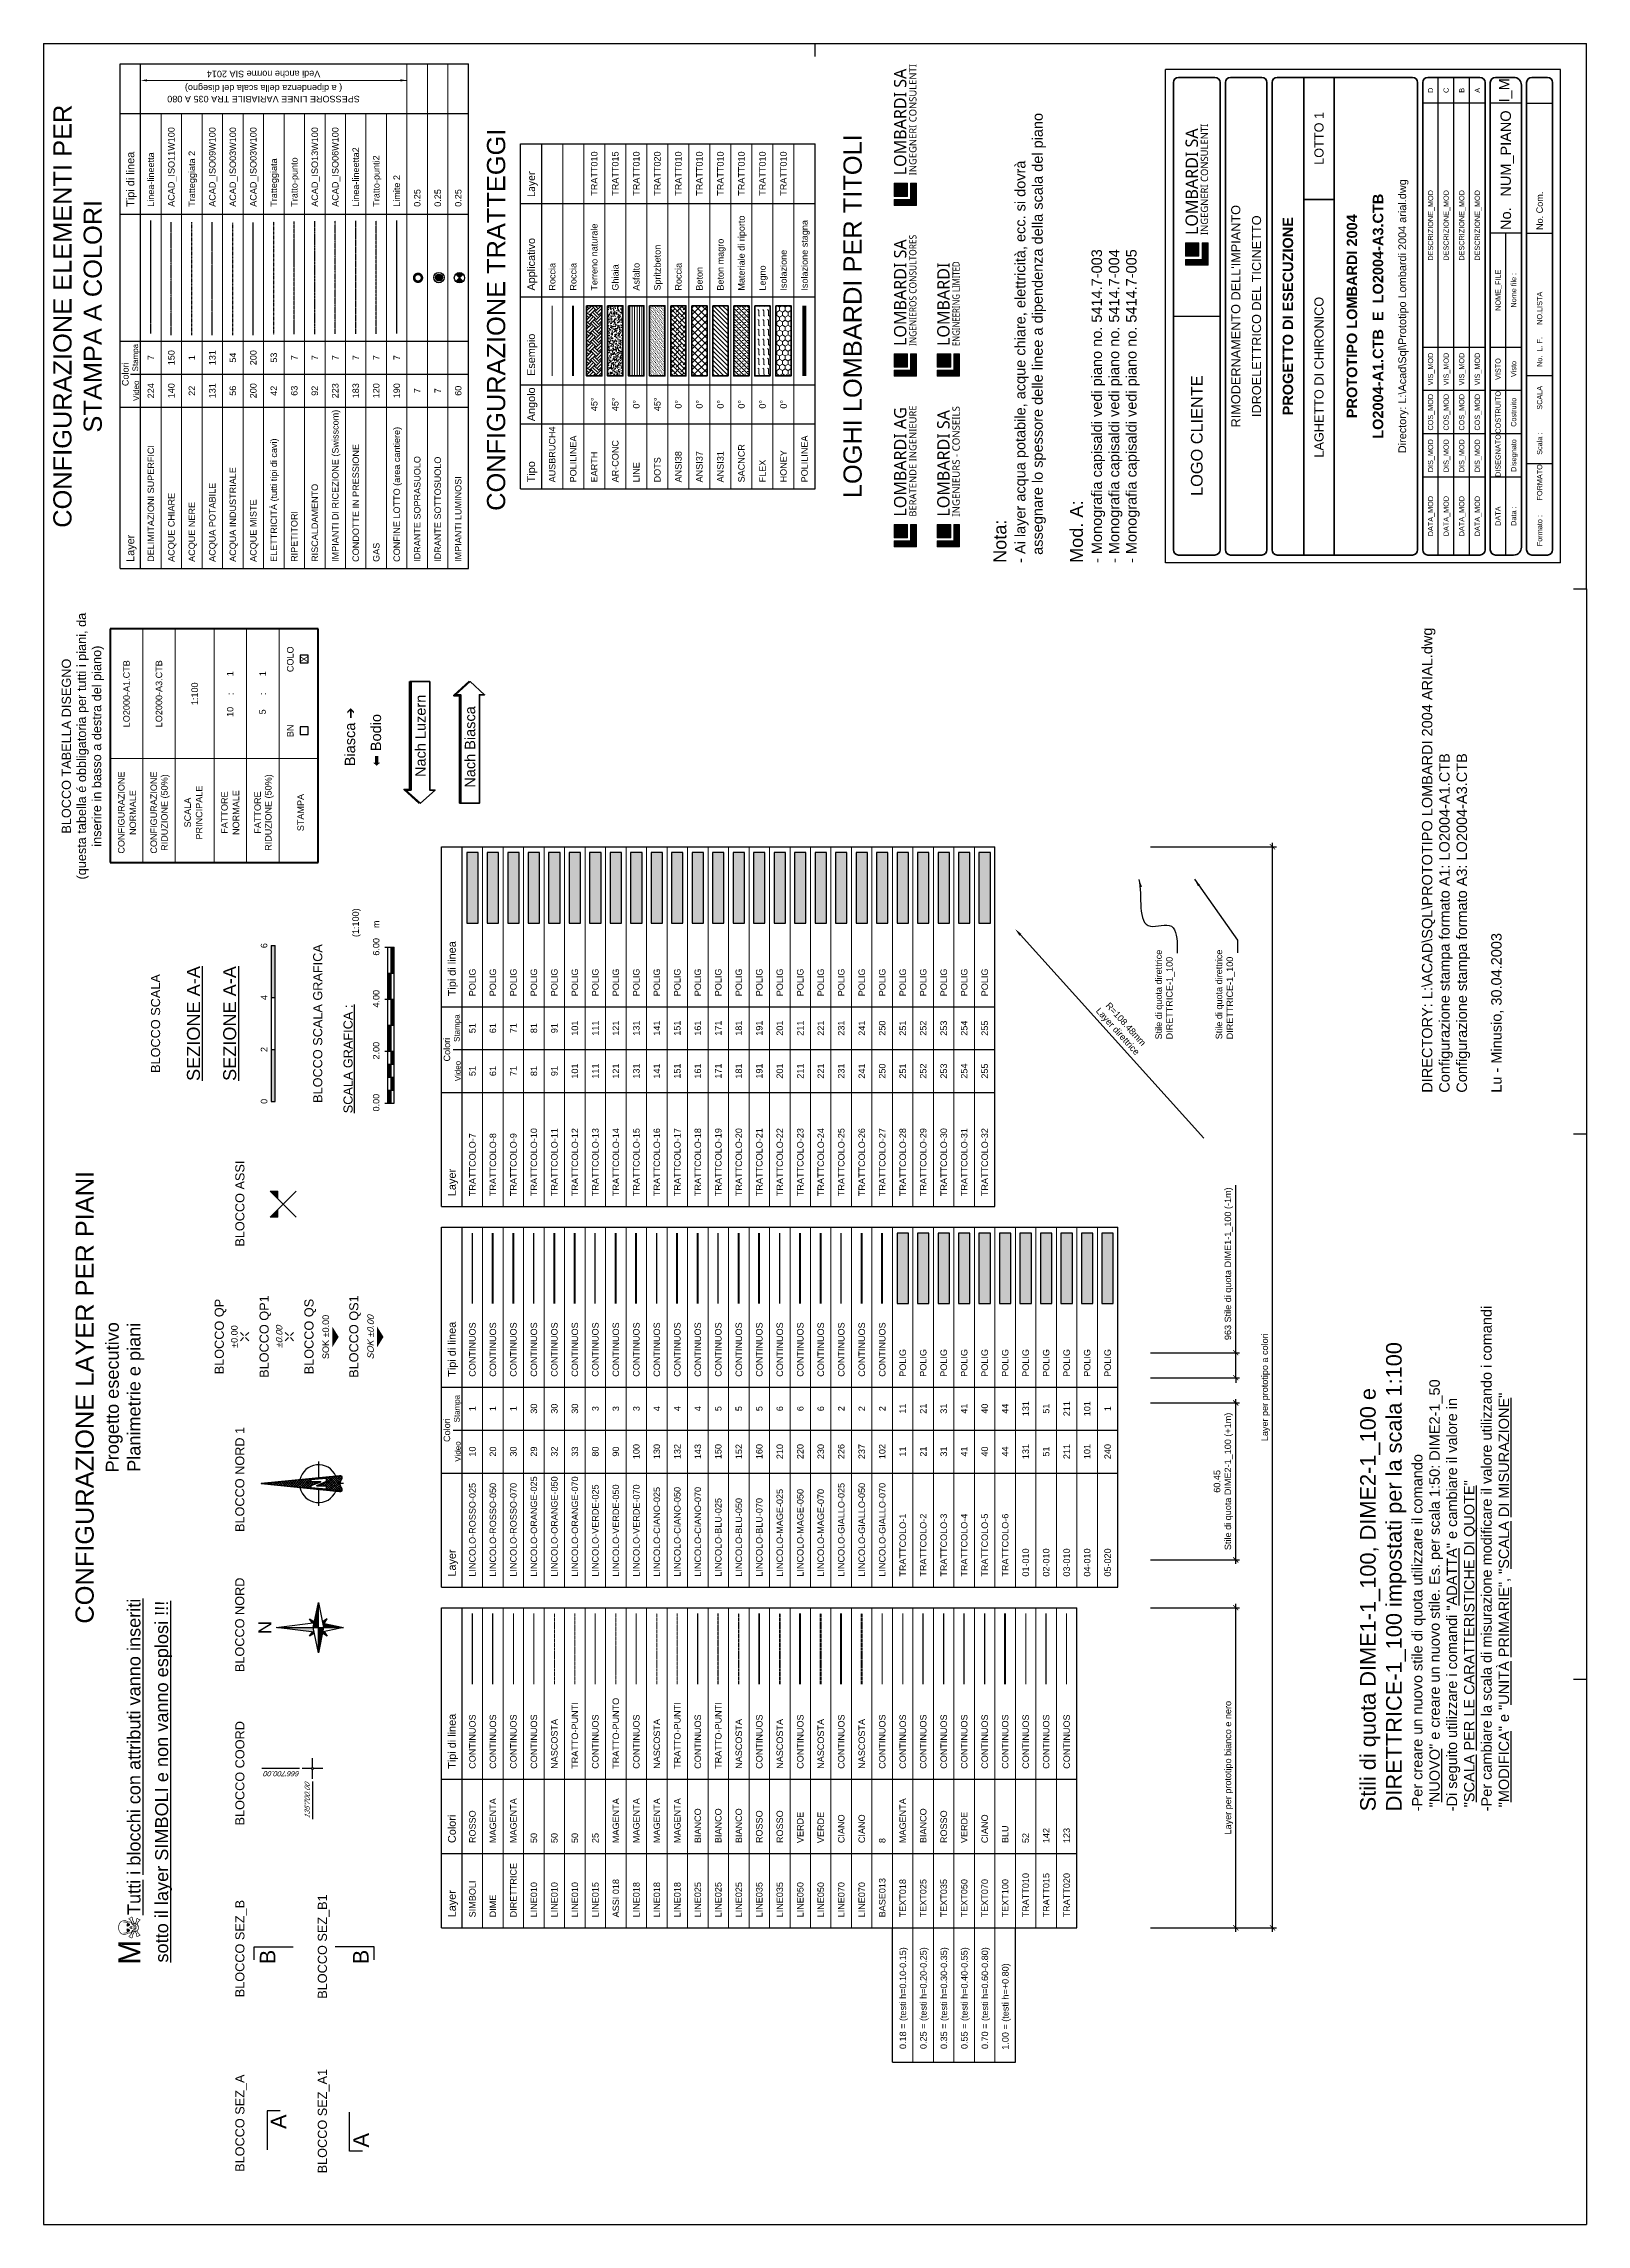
# Model space of a CAD drawing. Extents: x 61466 to 63015, y 108404 to 110397.
# Drawn here: x 61466 to 62060, y 108480 to 109320 of the extents above; entities that cross this region are included whole.
import ezdxf
from ezdxf.enums import TextEntityAlignment as Align

# ---------------------------------------------------------------- set-up
doc = ezdxf.new("R2010")
doc.units = 0
doc.header["$LTSCALE"] = 1.000015
doc.header["$MEASUREMENT"] = 0
for name, pattern in [('ACAD_ISO03W100', [30, 12, -18]), ('ACAD_ISO06W100', [36, 24, -3, 0, -3, 0, -3, 0, -3]), ('ACAD_ISO09W100', [45, 24, -3, 6, -3, 6, -3]), ('ACAD_ISO11W100', [33, 12, -3, 12, -3, 0, -3]), ('ACAD_ISO13W100', [36, 12, -3, 12, -3, 0, -3, 0, -3]), ('LINEA-LINEETTA', [2, 1.25, -0.25, 0.25, -0.25]), ('LINEA-LINEETTA2', [1.125, 0.75, -0.125, 0.125, -0.125]), ('NASCOSTA2', [4.7625, 3.175, -1.5875]), ('TRATTEGGIATA', [0.75, 0.5, -0.25]), ('TRATTEGGIATA2', [0.375, 0.25, -0.125]), ('TRATTO-PUNTI2', [0.625, 0.25, -0.125, 0, -0.125, 0, -0.125]), ('TRATTO-PUNTO', [1, 0.5, -0.25, 0, -0.25]), ('TRATTOPUNTO', [25.4, 12.7, -6.35, 0, -6.35])]:
    doc.linetypes.add(name, pattern=pattern)
for name, color, linetype, lineweight in [('01-010', 131, 'Continuous', 9), ('02-010', 51, 'Continuous', 9), ('03-010', 211, 'Continuous', 9), ('04-010', 101, 'Continuous', 9), ('05-020', 240, 'Continuous', 20), ('ASSI018', 6, 'TRATTO-PUNTO', 18), ('BASE013', 8, 'Continuous', 13), ('DIRETTRICE', 6, 'Continuous', 18), ('IMPIANTI_LUMINOSI', 60, 'Continuous', 25), ('LINCOLOBLU-025', 150, 'Continuous', 25), ('LINCOLOBLU-050', 152, 'Continuous', 50), ('LINCOLOBLU-070', 160, 'Continuous', 70), ('LINCOLOCIANO-025', 130, 'Continuous', 25), ('LINCOLOCIANO-050', 132, 'Continuous', 50), ('LINCOLOCIANO-070', 143, 'Continuous', 70), ('LINCOLOGIALLO-025', 226, 'Continuous', 25), ('LINCOLOGIALLO-050', 237, 'Continuous', 50), ('LINCOLOGIALLO-070', 102, 'Continuous', 70), ('LINCOLOMAGE-025', 210, 'Continuous', 25), ('LINCOLOMAGE-050', 220, 'Continuous', 50), ('LINCOLOMAGE-070', 230, 'Continuous', 70), ('LINCOLOORANGE-025', 66, 'Continuous', 25), ('LINCOLOORANGE-050', 32, 'Continuous', 50), ('LINCOLOORANGE-070', 33, 'Continuous', 70), ('LINCOLOROSSO-025', 10, 'Continuous', 25), ('LINCOLOROSSO-050', 20, 'Continuous', 50), ('LINCOLOROSSO-070', 30, 'Continuous', 70), ('LINCOLOVERDE-025', 80, 'Continuous', 25), ('LINCOLOVERDE-050', 90, 'Continuous', 50), ('LINCOLOVERDE-070', 100, 'Continuous', 70), ('LINE010', 2, 'Continuous', 9), ('LINE015', 25, 'Continuous', 15), ('LINE018', 6, 'Continuous', 18), ('LINE025', 7, 'Continuous', 25), ('LINE035', 1, 'Continuous', 35), ('LINE050', 3, 'Continuous', 53), ('LINE070', 4, 'Continuous', 70), ('TEXT018', 6, 'Continuous', 18), ('TEXT025', 7, 'Continuous', 25), ('TEXT100', 5, 'Continuous', 80), ('TRATT010', 52, 'Continuous', 9), ('TRATT020', 123, 'Continuous', 20)]:
    doc.layers.add(name, color=color, linetype=linetype, lineweight=lineweight)
for name, color, linetype in [('ACQUA_INDUSTRIALE', 56, 'ACAD_ISO03W100'), ('ACQUA_POTABILE', 131, 'ACAD_ISO09W100'), ('ACQUE_CHIARE', 150, 'ACAD_ISO11W100'), ('ACQUE_MISTE', 200, 'Continuous'), ('ACQUE_NERE', 22, 'TRATTEGGIATA2'), ('CONDOTTE_PRESSIONE', 183, 'LINEA-LINEETTA2'), ('CONFINE_LOTTO', 190, 'LINEA-LINEETTA'), ('DELIMITAZIONE_SUPERFICI', 224, 'LINEA-LINEETTA'), ('DIME', 6, 'Continuous'), ('ELETTRICITÀ', 42, 'TRATTEGGIATA'), ('GAS', 120, 'TRATTO-PUNTI2'), ('IDRANTE_SOPRA', 7, 'Continuous'), ('IDRANTE_SOTTO', 7, 'Continuous'), ('IMPIANTI_RICEZIONE', 223, 'ACAD_ISO06W100'), ('RIPETITORI', 63, 'TRATTOPUNTO'), ('RISCALDAMENTO', 92, 'ACAD_ISO13W100'), ('SIMBOLI', 1, 'Continuous'), ('TEXT035', 1, 'Continuous'), ('TEXT050', 3, 'Continuous'), ('TEXT070', 4, 'Continuous'), ('TRATT015', 8, 'Continuous'), ('TRATTCOLO-1', 11, 'Continuous'), ('TRATTCOLO-10', 81, 'Continuous'), ('TRATTCOLO-11', 91, 'Continuous'), ('TRATTCOLO-12', 101, 'Continuous'), ('TRATTCOLO-13', 111, 'Continuous'), ('TRATTCOLO-14', 121, 'Continuous'), ('TRATTCOLO-15', 131, 'Continuous'), ('TRATTCOLO-16', 141, 'Continuous'), ('TRATTCOLO-17', 151, 'Continuous'), ('TRATTCOLO-18', 161, 'Continuous'), ('TRATTCOLO-19', 171, 'Continuous'), ('TRATTCOLO-2', 21, 'Continuous'), ('TRATTCOLO-20', 181, 'Continuous'), ('TRATTCOLO-21', 191, 'Continuous'), ('TRATTCOLO-22', 201, 'Continuous'), ('TRATTCOLO-23', 211, 'Continuous'), ('TRATTCOLO-24', 221, 'Continuous'), ('TRATTCOLO-25', 231, 'Continuous'), ('TRATTCOLO-26', 241, 'Continuous'), ('TRATTCOLO-27', 250, 'Continuous'), ('TRATTCOLO-28', 251, 'Continuous'), ('TRATTCOLO-29', 252, 'Continuous'), ('TRATTCOLO-3', 31, 'Continuous'), ('TRATTCOLO-30', 253, 'Continuous'), ('TRATTCOLO-31', 254, 'Continuous'), ('TRATTCOLO-32', 255, 'Continuous'), ('TRATTCOLO-4', 41, 'Continuous'), ('TRATTCOLO-5', 40, 'Continuous'), ('TRATTCOLO-6', 44, 'Continuous'), ('TRATTCOLO-7', 51, 'Continuous'), ('TRATTCOLO-8', 61, 'Continuous'), ('TRATTCOLO-9', 71, 'Continuous')]:
    doc.layers.add(name, color=color, linetype=linetype)
doc.styles.add('ARIAL', font='arial.ttf')
doc.styles.add('ARIAL CORSIVO', font='ariali.ttf', dxfattribs={"oblique": 7.5})
doc.styles.add('ARIAL GRASSETTO', font='arialbd.ttf')
doc.styles.add('TREBUCHET MS GRASSETTO', font='trebucbd.ttf')
doc.styles.add('TREBUCHET MS NORMAL', font='trebuc.ttf')
doc.styles.add('TXT', font='txt.shx')
doc.linetypes.add('AUSBRUCH4', pattern='A,0.8,["\\",TXT,S=0.2,R=180,X=0.2,Y=0.2],-0.2', length=1)
doc.linetypes.add('LIMITE2', pattern='A,6.35,-2.54,[132,ltypeshp.shx,S=2.54,R=0,X=-2.54,Y=0],-2.54,25.4', length=36.83)
doc.linetypes.add('ROCCIA', pattern='A,0.25,[130,BERETTA.shx,S=0.1,R=0,X=0,Y=0],-0.2,0.25', length=0.7)
doc.dimstyles.new('DIME1-1_100', dxfattribs={"dimscale": 10, "dimtxt": 0.25, "dimasz": 0.2, "dimexe": 0.15, "dimexo": 0.5, "dimgap": 0.1, "dimtad": 1, "dimdec": 0, "dimlfac": 100, "dimzin": 4, "dimdsep": 46, "dimtxsty": 'ARIAL', "dimblk1": 'ARCHTICK', "dimblk2": 'ARCHTICK', "dimsah": 1, "dimcen": 0.09, "dimdle": 0.15, "dimclrd": 6, "dimclre": 6, "dimclrt": 1, "dimaunit": 2, "dimadec": 0, "dimazin": 0, "dimtfac": 1, "dimtdec": 0, "dimtmove": 0, "dimatfit": 1, "dimldrblk": 'ARCHTICK', "dimfxl": 1, "dimtolj": 1, "dimtzin": 0, "dimarcsym": 0})
doc.dimstyles.new('DIME2-1_100', dxfattribs={"dimscale": 10, "dimtxt": 0.25, "dimasz": 0.2, "dimexe": 0.15, "dimexo": 0.5, "dimgap": 0.1, "dimtad": 1, "dimzin": 0, "dimdsep": 46, "dimtxsty": 'ARIAL', "dimblk1": 'ARCHTICK', "dimblk2": 'ARCHTICK', "dimsah": 1, "dimcen": 0.09, "dimdle": 0.15, "dimclrd": 6, "dimclre": 6, "dimclrt": 1, "dimaunit": 2, "dimadec": 0, "dimazin": 0, "dimtfac": 1, "dimtmove": 0, "dimatfit": 1, "dimldrblk": 'ARCHTICK', "dimfxl": 1, "dimtolj": 1, "dimtzin": 0, "dimarcsym": 0})
doc.dimstyles.new('DIRETTRICE-1_100', dxfattribs={"dimscale": 10, "dimtxt": 0.25, "dimasz": 0.3, "dimexe": 0, "dimexo": 0.5, "dimgap": 0.1, "dimtad": 1, "dimzin": 0, "dimdsep": 46, "dimtxsty": 'ARIAL', "dimcen": 0.09, "dimclrd": 6, "dimclre": 6, "dimclrt": 1, "dimaunit": 2, "dimadec": 0, "dimazin": 0, "dimtfac": 1, "dimtmove": 0, "dimatfit": 1, "dimfxl": 1, "dimtolj": 1, "dimtzin": 0, "dimarcsym": 0})

msp = doc.modelspace()

# ---------------------------------------------------------------- texts
at = {"layer": 'DIRETTRICE', "color": 1, "char_height": 2.5, "style": 'ARIAL'}
for s, insert, attachment_point, rotation in [('\\A1;SPESSORE LINEE VARIABILE TRA 035 A 080 \\P( a dipendenza della scala del disegno)', (61550.524, 109300.673), 5, 180), ('Vedi anche norme SIA 2014', (61550.524, 109307.884), 5, 180), ('Stile di quota direttrice\\PDIRETTRICE-1_100', (61901.289, 108936.008), 7, 90), ('Stile di quota direttrice\\PDIRETTRICE-1_100', (61924.519, 108936.049), 7, 90)]:
    msp.add_mtext(s, dxfattribs=dict(at, insert=insert, attachment_point=attachment_point, rotation=rotation))
at = {"layer": 'TEXT025', "style": 'ARIAL'}
for s, height, p in [('D', 2, (61999.855, 109301.578)), ('C', 2, (62005.855, 109301.578)), ('B', 2, (62011.855, 109301.578)), ('A', 2, (62017.855, 109301.578)), ('TRATT010', 2.5, (61677.855, 109269.514)), ('TRATT015', 2.5, (61685.95, 109269.514)), ('TRATT010', 2.5, (61694.045, 109269.514)), ('TRATT020', 2.5, (61702.141, 109269.514)), ('TRATT010', 2.5, (61710.236, 109269.514)), ('TRATT010', 2.5, (61718.331, 109269.514)), ('TRATT010', 2.5, (61726.426, 109269.514)), ('TRATT010', 2.5, (61734.521, 109269.514)), ('TRATT010', 2.5, (61742.617, 109269.514)), ('TRATT010', 2.5, (61750.712, 109269.514)), ('Nome file :', 2, (62031.855, 109224.578)), ('150', 2.5, (61515.019, 109198.606)), ('131', 2.5, (61530.799, 109198.606)), ('54', 2.5, (61538.689, 109198.606)), ('200', 2.5, (61546.579, 109198.606)), ('53', 2.5, (61554.47, 109198.606)), ('7', 2.5, (61507.129, 109198.606)), ('1', 2.5, (61522.909, 109198.606)), ('7', 2.5, (61562.36, 109198.606)), ('7', 2.5, (61570.25, 109198.606)), ('7', 2.5, (61578.14, 109198.606)), ('7', 2.5, (61586.03, 109198.606)), ('7', 2.5, (61593.92, 109198.606)), ('7', 2.5, (61601.811, 109198.606)), ('Visto', 2, (62031.855, 109194.244)), ('224', 2.5, (61507.129, 109185.863)), ('140', 2.5, (61515.019, 109185.863)), ('22', 2.5, (61522.909, 109185.863)), ('131', 2.5, (61530.799, 109185.863)), ('56', 2.5, (61538.689, 109185.863)), ('200', 2.5, (61546.579, 109185.863)), ('42', 2.5, (61554.47, 109185.863)), ('63', 2.5, (61562.36, 109185.863)), ('92', 2.5, (61570.25, 109185.863)), ('223', 2.5, (61578.14, 109185.863)), ('183', 2.5, (61586.03, 109185.863)), ('120', 2.5, (61593.92, 109185.863)), ('190', 2.5, (61601.811, 109185.863)), ('7', 2.5, (61609.701, 109185.863)), ('7', 2.5, (61617.591, 109185.863)), ('60', 2.5, (61625.481, 109185.863)), ('45°', 2.5, (61677.855, 109180.641)), ('45°', 2.5, (61685.95, 109180.641)), ('0°', 2.5, (61694.045, 109180.641)), ('45°', 2.5, (61702.141, 109180.641)), ('0°', 2.5, (61710.236, 109180.641)), ('0°', 2.5, (61718.331, 109180.641)), ('0°', 2.5, (61726.426, 109180.641)), ('0°', 2.5, (61734.521, 109180.641)), ('0°', 2.5, (61742.617, 109180.641)), ('0°', 2.5, (61750.712, 109180.641)), ('Costruito', 2, (62031.855, 109177.578)), ('Disegnato', 2, (62031.855, 109160.911)), ('Data :', 2, (62031.855, 109137.578))]:
    msp.add_text(s, height=height, rotation=90, dxfattribs=at).set_placement(p, align=Align.MIDDLE_CENTER)
for s, height, p in [('ACAD_ISO11W100', 2.5, (61515.019, 109256.731)), ('ACAD_ISO09W100', 2.5, (61530.799, 109256.731)), ('ACAD_ISO03W100', 2.5, (61538.689, 109256.731)), ('ACAD_ISO03W100', 2.5, (61546.579, 109256.731)), ('ACAD_ISO13W100', 2.5, (61570.25, 109256.731)), ('ACAD_ISO06W100', 2.5, (61578.14, 109256.731)), ('Linea-lineetta', 2.5, (61507.129, 109256.731)), ('Tratteggiata 2', 2.5, (61522.909, 109256.731)), ('Tratto-punto', 2.5, (61562.36, 109256.731)), ('Linea-lineetta2', 2.5, (61586.03, 109256.731)), ('Tratto-punti2', 2.5, (61593.92, 109256.731)), ('Tratteggiata', 2.5, (61554.47, 109256.731)), ('Limite 2', 2.5, (61601.811, 109256.731)), ('0.25', 2.5, (61609.701, 109256.731)), ('0.25', 2.5, (61617.591, 109256.731)), ('0.25', 2.5, (61625.481, 109256.731)), ('No. Com.', 2.5, (62041.855, 109247.805)), ('Materiale di riporto', 2.5, (61734.521, 109224.44)), ('Isolazione stagna', 2.5, (61758.807, 109224.44)), ('Terreno naturale', 2.5, (61677.855, 109224.44)), ('Beton magro', 2.5, (61726.426, 109224.44)), ('Roccia', 2.5, (61661.664, 109224.44)), ('Roccia', 2.5, (61669.76, 109224.44)), ('Ghiaia', 2.5, (61685.95, 109224.44)), ('Asfalto', 2.5, (61694.045, 109224.44)), ('Spritzbeton', 2.5, (61702.141, 109224.44)), ('Roccia', 2.5, (61710.236, 109224.44)), ('Legno', 2.5, (61742.617, 109224.44)), ('Isolazione', 2.5, (61750.712, 109224.44)), ('Beton', 2.5, (61718.331, 109224.44)), ('No.  L. F.', 2, (62041.855, 109195.061)), ('IMPIANTI DI RICEZIONE (Swisscom)', 2.5, (61578.14, 109119.948)), ('ELETTRICITÀ (tutti tipi di cavi)', 2.5, (61554.47, 109119.948)), ('CONFINE LOTTO (area cantiere)', 2.5, (61601.811, 109119.948)), ('AUSBRUCH4', 2.5, (61661.664, 109150.567)), ('POLILINEA', 2.5, (61669.76, 109150.567)), ('AR-CONC', 2.5, (61685.95, 109150.567)), ('POLILINEA', 2.5, (61758.807, 109150.567)), ('Scala :', 2, (62041.855, 109161.184)), ('DELIMITAZIONI SUPERFICI', 2.5, (61507.129, 109119.948)), ('CONDOTTE IN PRESSIONE', 2.5, (61586.03, 109119.948)), ('IDRANTE SOPRASUOLO', 2.5, (61609.701, 109119.948)), ('IDRANTE SOTTOSUOLO', 2.5, (61617.591, 109119.948)), ('EARTH', 2.5, (61677.855, 109150.567)), ('LINE', 2.5, (61694.045, 109150.567)), ('DOTS', 2.5, (61702.141, 109150.567)), ('ANSI38', 2.5, (61710.236, 109150.567)), ('ANSI37', 2.5, (61718.331, 109150.567)), ('ANSI31', 2.5, (61726.426, 109150.567)), ('SACNCR', 2.5, (61734.521, 109150.567)), ('FLEX', 2.5, (61742.617, 109150.567)), ('HONEY', 2.5, (61750.712, 109150.567)), ('ACQUA POTABILE', 2.5, (61530.799, 109119.948)), ('ACQUA INDUSTRIALE', 2.5, (61538.689, 109119.948)), ('RISCALDAMENTO', 2.5, (61570.25, 109119.948)), ('IMPIANTI LUMINOSI', 2.5, (61625.481, 109119.948)), ('ACQUE CHIARE', 2.5, (61515.019, 109119.948)), ('ACQUE NERE', 2.5, (61522.909, 109119.948)), ('ACQUE MISTE', 2.5, (61546.579, 109119.948)), ('RIPETITORI', 2.5, (61562.36, 109119.948)), ('Formato :', 2, (62041.855, 109126.007)), ('GAS', 2.5, (61593.92, 109119.948)), ('POLIG', 2.5, (61630.935, 108952.627)), ('POLIG', 2.5, (61638.825, 108952.627)), ('POLIG', 2.5, (61646.715, 108952.627)), ('POLIG', 2.5, (61654.605, 108952.627)), ('POLIG', 2.5, (61662.495, 108952.627)), ('POLIG', 2.5, (61670.385, 108952.627)), ('POLIG', 2.5, (61678.276, 108952.627)), ('POLIG', 2.5, (61686.166, 108952.627)), ('POLIG', 2.5, (61694.056, 108952.627)), ('POLIG', 2.5, (61701.946, 108952.627)), ('POLIG', 2.5, (61709.836, 108952.627)), ('POLIG', 2.5, (61717.726, 108952.627)), ('POLIG', 2.5, (61725.617, 108952.627)), ('POLIG', 2.5, (61733.507, 108952.627)), ('POLIG', 2.5, (61741.397, 108952.627)), ('POLIG', 2.5, (61749.287, 108952.627)), ('POLIG', 2.5, (61757.177, 108952.627)), ('POLIG', 2.5, (61765.067, 108952.627)), ('POLIG', 2.5, (61772.958, 108952.627)), ('POLIG', 2.5, (61780.848, 108952.627)), ('POLIG', 2.5, (61788.738, 108952.627)), ('POLIG', 2.5, (61796.628, 108952.627)), ('POLIG', 2.5, (61804.518, 108952.627)), ('POLIG', 2.5, (61812.408, 108952.627)), ('POLIG', 2.5, (61820.299, 108952.627)), ('POLIG', 2.5, (61828.189, 108952.627)), ('TRATTCOLO-7', 2.5, (61630.935, 108875.648)), ('TRATTCOLO-8', 2.5, (61638.825, 108875.648)), ('TRATTCOLO-9', 2.5, (61646.715, 108875.648)), ('TRATTCOLO-10', 2.5, (61654.605, 108875.648)), ('TRATTCOLO-11', 2.5, (61662.495, 108875.648)), ('TRATTCOLO-12', 2.5, (61670.385, 108875.648)), ('TRATTCOLO-13', 2.5, (61678.276, 108875.648)), ('TRATTCOLO-14', 2.5, (61686.166, 108875.648)), ('TRATTCOLO-15', 2.5, (61694.056, 108875.648)), ('TRATTCOLO-16', 2.5, (61701.946, 108875.648)), ('TRATTCOLO-17', 2.5, (61709.836, 108875.648)), ('TRATTCOLO-18', 2.5, (61717.726, 108875.648)), ('TRATTCOLO-19', 2.5, (61725.617, 108875.648)), ('TRATTCOLO-20', 2.5, (61733.507, 108875.648)), ('TRATTCOLO-21', 2.5, (61741.397, 108875.648)), ('TRATTCOLO-22', 2.5, (61749.287, 108875.648)), ('TRATTCOLO-23', 2.5, (61757.177, 108875.648)), ('TRATTCOLO-24', 2.5, (61765.067, 108875.648)), ('TRATTCOLO-25', 2.5, (61772.958, 108875.648)), ('TRATTCOLO-26', 2.5, (61780.848, 108875.648)), ('TRATTCOLO-27', 2.5, (61788.738, 108875.648)), ('TRATTCOLO-28', 2.5, (61796.628, 108875.648)), ('TRATTCOLO-29', 2.5, (61804.518, 108875.648)), ('TRATTCOLO-30', 2.5, (61812.408, 108875.648)), ('TRATTCOLO-31', 2.5, (61820.299, 108875.648)), ('TRATTCOLO-32', 2.5, (61828.189, 108875.648)), ('CONTINUOS', 2.5, (61630.935, 108806.067)), ('CONTINUOS', 2.5, (61638.825, 108806.067)), ('CONTINUOS', 2.5, (61646.715, 108806.067)), ('CONTINUOS', 2.5, (61654.605, 108806.067)), ('CONTINUOS', 2.5, (61662.495, 108806.067)), ('CONTINUOS', 2.5, (61670.385, 108806.067)), ('CONTINUOS', 2.5, (61678.276, 108806.067)), ('CONTINUOS', 2.5, (61686.166, 108806.067)), ('CONTINUOS', 2.5, (61694.056, 108806.067)), ('CONTINUOS', 2.5, (61701.946, 108806.067)), ('CONTINUOS', 2.5, (61709.836, 108806.067)), ('CONTINUOS', 2.5, (61717.726, 108806.067)), ('CONTINUOS', 2.5, (61725.617, 108806.067)), ('CONTINUOS', 2.5, (61733.507, 108806.067)), ('CONTINUOS', 2.5, (61741.397, 108806.067)), ('CONTINUOS', 2.5, (61749.287, 108806.067)), ('CONTINUOS', 2.5, (61757.177, 108806.067)), ('CONTINUOS', 2.5, (61765.067, 108806.067)), ('CONTINUOS', 2.5, (61772.958, 108806.067)), ('CONTINUOS', 2.5, (61780.848, 108806.067)), ('CONTINUOS', 2.5, (61788.738, 108806.067)), ('POLIG', 2.5, (61796.628, 108806.067)), ('POLIG', 2.5, (61804.518, 108806.067)), ('POLIG', 2.5, (61812.408, 108806.067)), ('POLIG', 2.5, (61820.299, 108806.067)), ('POLIG', 2.5, (61828.189, 108806.067)), ('POLIG', 2.5, (61836.079, 108806.067)), ('POLIG', 2.5, (61843.969, 108806.067)), ('POLIG', 2.5, (61851.859, 108806.067)), ('POLIG', 2.5, (61859.749, 108806.067)), ('POLIG', 2.5, (61867.639, 108806.067)), ('POLIG', 2.5, (61875.53, 108806.067)), ('LINCOLO-ROSSO-025', 2.5, (61630.935, 108729.088)), ('LINCOLO-ROSSO-050', 2.5, (61638.825, 108729.088)), ('LINCOLO-ROSSO-070', 2.5, (61646.715, 108729.088)), ('LINCOLO-ORANGE-025', 2.5, (61654.605, 108729.088)), ('LINCOLO-ORANGE-050', 2.5, (61662.495, 108729.088)), ('LINCOLO-ORANGE-070', 2.5, (61670.385, 108729.088)), ('LINCOLO-VERDE-025', 2.5, (61678.276, 108729.088)), ('LINCOLO-VERDE-050', 2.5, (61686.166, 108729.088)), ('LINCOLO-VERDE-070', 2.5, (61694.056, 108729.088)), ('LINCOLO-CIANO-025', 2.5, (61701.946, 108729.088)), ('LINCOLO-CIANO-050', 2.5, (61709.836, 108729.088)), ('LINCOLO-CIANO-070', 2.5, (61717.726, 108729.088)), ('LINCOLO-GIALLO-025', 2.5, (61772.958, 108729.088)), ('LINCOLO-GIALLO-050', 2.5, (61780.848, 108729.088)), ('LINCOLO-GIALLO-070', 2.5, (61788.738, 108729.088)), ('LINCOLO-BLU-025', 2.5, (61725.617, 108729.088)), ('LINCOLO-BLU-050', 2.5, (61733.507, 108729.088)), ('LINCOLO-BLU-070', 2.5, (61741.397, 108729.088)), ('LINCOLO-MAGE-025', 2.5, (61749.287, 108729.088)), ('LINCOLO-MAGE-050', 2.5, (61757.177, 108729.088)), ('LINCOLO-MAGE-070', 2.5, (61765.067, 108729.088)), ('TRATTCOLO-1', 2.5, (61796.628, 108729.088)), ('TRATTCOLO-2', 2.5, (61804.518, 108729.088)), ('TRATTCOLO-3', 2.5, (61812.408, 108729.088)), ('TRATTCOLO-4', 2.5, (61820.299, 108729.088)), ('TRATTCOLO-5', 2.5, (61828.189, 108729.088)), ('TRATTCOLO-6', 2.5, (61836.079, 108729.088)), ('01-010', 2.5, (61843.969, 108729.088)), ('02-010', 2.5, (61851.859, 108729.088)), ('03-010', 2.5, (61859.749, 108729.088)), ('04-010', 2.5, (61867.639, 108729.088)), ('05-020', 2.5, (61875.53, 108729.088)), ('TRATTO-PUNTI', 2.5, (61670.385, 108655.053)), ('TRATTO-PUNTO', 2.5, (61686.166, 108655.053)), ('TRATTO-PUNTI', 2.5, (61709.836, 108655.053)), ('TRATTO-PUNTI', 2.5, (61725.617, 108655.053)), ('CONTINUOS', 2.5, (61630.935, 108655.053)), ('CONTINUOS', 2.5, (61638.825, 108655.053)), ('CONTINUOS', 2.5, (61646.715, 108655.053)), ('CONTINUOS', 2.5, (61654.605, 108655.053)), ('NASCOSTA', 2.5, (61662.495, 108655.053)), ('CONTINUOS', 2.5, (61678.276, 108655.053)), ('CONTINUOS', 2.5, (61694.056, 108655.053)), ('NASCOSTA', 2.5, (61701.946, 108655.053)), ('CONTINUOS', 2.5, (61717.726, 108655.053)), ('NASCOSTA', 2.5, (61733.507, 108655.053)), ('CONTINUOS', 2.5, (61741.397, 108655.053)), ('NASCOSTA', 2.5, (61749.287, 108655.053)), ('CONTINUOS', 2.5, (61757.177, 108655.053)), ('NASCOSTA', 2.5, (61765.067, 108655.053)), ('CONTINUOS', 2.5, (61772.958, 108655.053)), ('NASCOSTA', 2.5, (61780.848, 108655.053)), ('CONTINUOS', 2.5, (61788.738, 108655.053)), ('CONTINUOS', 2.5, (61796.628, 108655.053)), ('CONTINUOS', 2.5, (61804.518, 108655.053)), ('CONTINUOS', 2.5, (61812.408, 108655.053)), ('CONTINUOS', 2.5, (61820.299, 108655.053)), ('CONTINUOS', 2.5, (61828.189, 108655.053)), ('CONTINUOS', 2.5, (61836.079, 108655.053)), ('CONTINUOS', 2.5, (61843.969, 108655.053)), ('CONTINUOS', 2.5, (61851.859, 108655.053)), ('CONTINUOS', 2.5, (61859.749, 108655.053)), ('ROSSO', 2.5, (61630.935, 108626.447)), ('MAGENTA', 2.5, (61638.825, 108626.447)), ('MAGENTA', 2.5, (61646.715, 108626.447)), ('MAGENTA', 2.5, (61686.166, 108626.447)), ('MAGENTA', 2.5, (61694.056, 108626.447)), ('MAGENTA', 2.5, (61701.946, 108626.447)), ('MAGENTA', 2.5, (61709.836, 108626.447)), ('BIANCO', 2.5, (61717.726, 108626.447)), ('BIANCO', 2.5, (61725.617, 108626.447)), ('BIANCO', 2.5, (61733.507, 108626.447)), ('ROSSO', 2.5, (61741.397, 108626.447)), ('ROSSO', 2.5, (61749.287, 108626.447)), ('VERDE', 2.5, (61757.177, 108626.447)), ('VERDE', 2.5, (61765.067, 108626.447)), ('CIANO', 2.5, (61772.958, 108626.447)), ('CIANO', 2.5, (61780.848, 108626.447)), ('MAGENTA', 2.5, (61796.628, 108626.447)), ('BIANCO', 2.5, (61804.518, 108626.447)), ('ROSSO', 2.5, (61812.408, 108626.447)), ('VERDE', 2.5, (61820.299, 108626.447)), ('CIANO', 2.5, (61828.189, 108626.447)), ('50', 2.5, (61654.605, 108626.447)), ('50', 2.5, (61662.495, 108626.447)), ('50', 2.5, (61670.385, 108626.447)), ('25 ', 2.5, (61678.276, 108626.447)), ('BLU', 2.5, (61836.079, 108626.447)), ('52', 2.5, (61843.969, 108626.447)), ('142', 2.5, (61851.859, 108626.447)), ('123', 2.5, (61859.749, 108626.447)), ('8', 2.5, (61788.738, 108626.447)), ('DIRETTRICE', 2.5, (61646.715, 108597.841)), ('ASSI 018', 2.5, (61686.166, 108597.841)), ('BASE013', 2.5, (61788.738, 108597.841)), ('TEXT018', 2.5, (61796.628, 108597.841)), ('TEXT025', 2.5, (61804.518, 108597.841)), ('TEXT035', 2.5, (61812.408, 108597.841)), ('TEXT050', 2.5, (61820.299, 108597.841)), ('TEXT070', 2.5, (61828.189, 108597.841)), ('TEXT100', 2.5, (61836.079, 108597.841)), ('TRATT010', 2.5, (61843.969, 108597.841)), ('TRATT015', 2.5, (61851.859, 108597.841)), ('TRATT020', 2.5, (61859.749, 108597.841)), ('SIMBOLI', 2.5, (61630.935, 108597.841)), ('DIME', 2.5, (61638.825, 108597.841)), ('LINE010', 2.5, (61654.605, 108597.841)), ('LINE010', 2.5, (61662.495, 108597.841)), ('LINE010', 2.5, (61670.385, 108597.841)), ('LINE015', 2.5, (61678.276, 108597.841)), ('LINE018', 2.5, (61694.056, 108597.841)), ('LINE018', 2.5, (61701.946, 108597.841)), ('LINE018', 2.5, (61709.836, 108597.841)), ('LINE025', 2.5, (61717.726, 108597.841)), ('LINE025', 2.5, (61725.617, 108597.841)), ('LINE025', 2.5, (61733.507, 108597.841)), ('LINE035', 2.5, (61741.397, 108597.841)), ('LINE035', 2.5, (61749.287, 108597.841)), ('LINE050', 2.5, (61757.177, 108597.841)), ('LINE050', 2.5, (61765.067, 108597.841)), ('LINE070', 2.5, (61772.958, 108597.841)), ('LINE070', 2.5, (61780.848, 108597.841))]:
    msp.add_text(s, height=height, rotation=90, dxfattribs=at).set_placement(p, align=Align.MIDDLE_LEFT)
for s, height, p in [('Stampa', 2.2, (61501.443, 109198.606)), ('Video', 2.2, (61501.443, 109185.863)), ('Stampa', 2.2, (61625.249, 108940.342)), ('51', 2.5, (61630.935, 108940.342)), ('61', 2.5, (61638.825, 108940.342)), ('71', 2.5, (61646.715, 108940.342)), ('81', 2.5, (61654.605, 108940.342)), ('91', 2.5, (61662.495, 108940.342)), ('101', 2.5, (61670.385, 108940.342)), ('111', 2.5, (61678.276, 108940.342)), ('121', 2.5, (61686.166, 108940.342)), ('131', 2.5, (61694.056, 108940.342)), ('141', 2.5, (61701.946, 108940.342)), ('151', 2.5, (61709.836, 108940.342)), ('161', 2.5, (61717.726, 108940.342)), ('171', 2.5, (61725.617, 108940.342)), ('181', 2.5, (61733.507, 108940.342)), ('191', 2.5, (61741.397, 108940.342)), ('201', 2.5, (61749.287, 108940.342)), ('211', 2.5, (61757.177, 108940.342)), ('221', 2.5, (61765.067, 108940.342)), ('231', 2.5, (61772.958, 108940.342)), ('241', 2.5, (61780.848, 108940.342)), ('250', 2.5, (61788.738, 108940.342)), ('251', 2.5, (61796.628, 108940.342)), ('252', 2.5, (61804.518, 108940.342)), ('253', 2.5, (61812.408, 108940.342)), ('254', 2.5, (61820.299, 108940.342)), ('255', 2.5, (61828.189, 108940.342)), ('Video', 2.2, (61625.249, 108923.812)), ('51', 2.5, (61630.935, 108923.812)), ('61', 2.5, (61638.825, 108923.812)), ('71', 2.5, (61646.715, 108923.812)), ('81', 2.5, (61654.605, 108923.812)), ('91', 2.5, (61662.495, 108923.812)), ('101', 2.5, (61670.385, 108923.812)), ('111', 2.5, (61678.276, 108923.812)), ('121', 2.5, (61686.166, 108923.812)), ('131', 2.5, (61694.056, 108923.812)), ('141', 2.5, (61701.946, 108923.812)), ('151', 2.5, (61709.836, 108923.812)), ('161', 2.5, (61717.726, 108923.812)), ('171', 2.5, (61725.617, 108923.812)), ('181', 2.5, (61733.507, 108923.812)), ('191', 2.5, (61741.397, 108923.812)), ('201', 2.5, (61749.287, 108923.812)), ('211', 2.5, (61757.177, 108923.812)), ('221', 2.5, (61765.067, 108923.812)), ('231', 2.5, (61772.958, 108923.812)), ('241', 2.5, (61780.848, 108923.812)), ('250', 2.5, (61788.738, 108923.812)), ('251', 2.5, (61796.628, 108923.812)), ('252', 2.5, (61804.518, 108923.812)), ('253', 2.5, (61812.408, 108923.812)), ('254', 2.5, (61820.299, 108923.812)), ('255', 2.5, (61828.189, 108923.812)), ('Stampa', 2.2, (61625.249, 108793.782)), ('1', 2.5, (61630.935, 108793.782)), ('1', 2.5, (61638.825, 108793.782)), ('1', 2.5, (61646.715, 108793.782)), ('30', 2.5, (61654.605, 108793.782)), ('30', 2.5, (61662.495, 108793.782)), ('30', 2.5, (61670.385, 108793.782)), ('3', 2.5, (61678.276, 108793.782)), ('3', 2.5, (61686.166, 108793.782)), ('3', 2.5, (61694.056, 108793.782)), ('4', 2.5, (61701.946, 108793.782)), ('4', 2.5, (61709.836, 108793.782)), ('4', 2.5, (61717.726, 108793.782)), ('5', 2.5, (61725.617, 108793.782)), ('5', 2.5, (61733.507, 108793.782)), ('5', 2.5, (61741.397, 108793.782)), ('6', 2.5, (61749.287, 108793.782)), ('6', 2.5, (61757.177, 108793.782)), ('6', 2.5, (61765.067, 108793.782)), ('2', 2.5, (61772.958, 108793.782)), ('2', 2.5, (61780.848, 108793.782)), ('2', 2.5, (61788.738, 108793.782)), ('11', 2.5, (61796.628, 108793.782)), ('21', 2.5, (61804.518, 108793.782)), ('31', 2.5, (61812.408, 108793.782)), ('41', 2.5, (61820.299, 108793.782)), ('40', 2.5, (61828.189, 108793.782)), ('44', 2.5, (61836.079, 108793.782)), ('131', 2.5, (61843.969, 108793.782)), ('51', 2.5, (61851.859, 108793.782)), ('211', 2.5, (61859.749, 108793.782)), ('101', 2.5, (61867.639, 108793.782)), ('1', 2.5, (61875.53, 108793.782)), ('Video', 2.2, (61625.249, 108777.252)), ('100', 2.5, (61694.056, 108777.252)), ('130', 2.5, (61701.946, 108777.252)), ('143', 2.5, (61717.726, 108777.252)), ('150', 2.5, (61725.617, 108777.252)), ('160', 2.5, (61741.397, 108777.252)), ('210', 2.5, (61749.287, 108777.252)), ('220', 2.5, (61757.177, 108777.252)), ('230', 2.5, (61765.067, 108777.252)), ('226', 2.5, (61772.958, 108777.252)), ('240', 2.5, (61875.53, 108777.252)), ('10', 2.5, (61630.935, 108777.252)), ('20', 2.5, (61638.825, 108777.252)), ('30', 2.5, (61646.715, 108777.252)), ('29', 2.5, (61654.605, 108777.252)), ('32', 2.5, (61662.495, 108777.252)), ('33', 2.5, (61670.385, 108777.252)), ('80', 2.5, (61678.276, 108777.252)), ('90', 2.5, (61686.166, 108777.252)), ('132', 2.5, (61709.836, 108777.252)), ('152', 2.5, (61733.507, 108777.252)), ('237', 2.5, (61780.848, 108777.252)), ('102', 2.5, (61788.738, 108777.252)), ('11', 2.5, (61796.628, 108777.252)), ('21', 2.5, (61804.518, 108777.252)), ('31', 2.5, (61812.408, 108777.252)), ('41', 2.5, (61820.299, 108777.252)), ('40', 2.5, (61828.189, 108777.252)), ('44', 2.5, (61836.079, 108777.252)), ('131', 2.5, (61843.969, 108777.252)), ('51', 2.5, (61851.859, 108777.252)), ('211', 2.5, (61859.749, 108777.252)), ('101', 2.5, (61867.639, 108777.252))]:
    msp.add_text(s, height=height, rotation=90, dxfattribs=at).set_placement(p, align=Align.MIDDLE)
for s, p in [('0.18 = (testi h=0.10-0.15)', (61797.941, 108586.335)), ('0.25 = (testi h=0.20-0.25)', (61805.832, 108586.335)), ('0.35 = (testi h=0.30-0.35)', (61813.722, 108586.335)), ('0.55 = (testi h=0.40-0.55)', (61821.612, 108586.335)), ('0.70 = (testi h=0.60-0.80)', (61829.502, 108586.335)), ('1.00 = (testi h=+0.80)', (61837.392, 108580.143))]:
    msp.add_text(s, height=2.5, rotation=90, dxfattribs=at).set_placement(p, align=Align.RIGHT)
for tag, p in [('DESCRIZIONE_MOD', (61999.855, 109249.578)), ('DESCRIZIONE_MOD', (62005.855, 109249.578)), ('DESCRIZIONE_MOD', (62011.855, 109249.578)), ('DESCRIZIONE_MOD', (62017.855, 109249.578)), ('NOME_FILE', (62025.855, 109224.578)), ('VIS_MOD', (61999.855, 109194.229)), ('VIS_MOD', (62005.855, 109194.229)), ('VIS_MOD', (62011.855, 109194.229)), ('VIS_MOD', (62017.855, 109194.244)), ('VISTO', (62025.855, 109194.244)), ('COS_MOD', (61999.855, 109177.596)), ('COS_MOD', (62005.855, 109177.596)), ('COS_MOD', (62011.855, 109177.596)), ('COS_MOD', (62017.855, 109177.596)), ('COSTRUITO', (62025.855, 109177.578)), ('DIS_MOD', (61999.855, 109160.862)), ('DIS_MOD', (62005.855, 109160.862)), ('DIS_MOD', (62011.855, 109160.862)), ('DIS_MOD', (62017.855, 109160.862)), ('DISEGNATO', (62025.855, 109160.911)), ('DATA_MOD', (61999.855, 109137.578)), ('DATA_MOD', (62005.855, 109137.578)), ('DATA_MOD', (62011.855, 109137.578)), ('DATA_MOD', (62017.855, 109137.578)), ('DATA', (62025.855, 109137.578))]:
    msp.add_attdef(tag, text='', height=2, rotation=90, dxfattribs=at).set_placement(p, align=Align.MIDDLE_CENTER)
for tag, p in [('NO.LISTA', (62041.855, 109211.277)), ('SCALA', (62041.855, 109178.569)), ('FORMATO', (62041.855, 109143.595))]:
    msp.add_attdef(tag, text='', height=2, rotation=90, dxfattribs=at).set_placement(p, align=Align.MIDDLE_LEFT)
at = {"layer": 'TEXT035'}
for s, height, style, p in [('INGEGNERI CONSULENTI  ', 2.78, 'TREBUCHET MS NORMAL', (61801.917, 109268.835)), ('INGEGNERI CONSULENTI  ', 2.78, 'TREBUCHET MS NORMAL', (61914.175, 109245.841)), ('BERATENDE INGENIEURE', 2.78, 'TREBUCHET MS NORMAL', (61801.917, 109137.358)), ('BLOCCO ASSI', 3.5, 'ARIAL', (61543.161, 108856.186)), ('BLOCCO NORD 1', 3.5, 'ARIAL', (61543.137, 108746.28)), ('BLOCCO NORD', 3.5, 'ARIAL', (61543.113, 108692.316)), ('BLOCCO COORD', 3.5, 'ARIAL', (61543.161, 108633.246)), ('BLOCCO SEZ_B', 3.5, 'ARIAL', (61543.161, 108567.065)), ('BLOCCO SEZ_B1', 3.5, 'ARIAL', (61574.92, 108566.49)), ('BLOCCO SEZ_A', 3.5, 'ARIAL', (61543.161, 108499.812)), ('BLOCCO SEZ_A1', 3.5, 'ARIAL', (61574.92, 108499.236))]:
    msp.add_text(s, height=height, rotation=90, dxfattribs=dict(at, style=style)).set_placement(p)
for s, style, p in [('Tipi di linea', 'ARIAL', (61499.238, 109256.731)), ('Layer', 'TREBUCHET MS NORMAL', (61653.569, 109260.44)), ('Applicativo', 'ARIAL', (61653.569, 109224.44)), ('Esempio', 'ARIAL', (61653.569, 109191.558)), ('Tipo', 'ARIAL', (61653.569, 109150.567)), ('Layer', 'ARIAL', (61499.238, 109119.948)), ('Tipi di linea', 'ARIAL', (61623.044, 108952.627)), ('Layer', 'ARIAL', (61623.044, 108875.648)), ('Tipi di linea', 'ARIAL', (61623.044, 108806.067)), ('Layer', 'ARIAL', (61623.044, 108729.088)), ('Tipi di linea', 'ARIAL', (61623.044, 108655.053)), ('Colori', 'ARIAL', (61623.044, 108626.447)), ('Layer', 'ARIAL', (61623.044, 108597.841))]:
    msp.add_text(s, height=3, rotation=90, dxfattribs=dict(at, style=style)).set_placement(p, align=Align.MIDDLE_LEFT)
at = {"layer": 'TEXT035', "style": 'ARIAL'}
for s, height, p in [('Directory: L:\\Acad\\Sql\\Prototipo Lombardi 2004 arial.dwg', 3, (61988.966, 109214.578)), ('Angolo', 3, (61653.569, 109180.641)), ('BLOCCO SCALA GRAFICA', 3.5, (61571.384, 108942.126)), ('BLOCCO SCALA', 3.5, (61508.946, 108942.126)), ('BLOCCO QP', 3.5, (61533.477, 108821.547)), ('BLOCCO QP1', 3.5, (61550.746, 108821.547)), ('BLOCCO QS', 3.5, (61568.016, 108821.547)), ('BLOCCO QS1', 3.5, (61585.286, 108821.547))]:
    msp.add_text(s, height=height, rotation=90, dxfattribs=at).set_placement(p, align=Align.MIDDLE_CENTER)
at = {"layer": 'TEXT035', "style": 'TREBUCHET MS NORMAL'}
for s, width, p in [('INGENIEROS CONSULTORES', 0.89, (61801.917, 109203.096)), ('ENGINEERING LIMITED', 0.825, (61818.553, 109203.096)), ('INGENIEURS - CONSEILS', 1.025, (61818.553, 109137.358))]:
    msp.add_text(s, height=2.78, rotation=90, dxfattribs=dict(at, width=width)).set_placement(p)
at = {"layer": 'TEXT035', "style": 'ARIAL'}
for p in [(61497.268, 109192.235), (61621.074, 108932.077), (61621.074, 108785.517)]:
    msp.add_text('Colori', height=2.5, rotation=90, dxfattribs=at).set_placement(p, align=Align.MIDDLE)
at = {"layer": 'TEXT035', "rotation": 90, "style": 'ARIAL'}
for s, insert, char_height, attachment_point in [('{\\C3;Nota:\\P\\H0.8x;\\C1;- Ai layer acqua potabile, acque chiare, elettricità, ecc. si dovrà \\P  assegnare lo spessore delle linee a dipendenza della scala del piano}', (61831.54, 109119.548), 5, 1), ('{\\C3;Mod. A:\\P\\H0.8x;\\C1;- Monografia capisaldi vedi piano no. 5414.7-003\\P- Monografia capisaldi vedi piano no. 5414.7-004\\P- Monografia capisaldi vedi piano no. 5414.7-005}', (61860.992, 109119.548), 5, 1), ('DIRECTORY: L:\\\\ACAD\\\\SQL\\\\PROTOTIPO LOMBARDI 2004 ARIAL.dwg\\PConfigurazione stampa formato A1: LO2004-A1.CTB\\PConfigurazione stampa formato A3: LO2004-A3.CTB \\P\\PLu - Minusio, 30.04.2003', (61996.547, 108915.488), 4, 1), ('Biasca \\fWingdings|b0|i0|c2|p2;è', (61585.852, 109041.259), 4, 7), ('{\\fWingdings|b0|i0|c2|p2;ç} Bodio', (61591.797, 109041.259), 4, 1)]:
    msp.add_mtext(s, dxfattribs=dict(at, insert=insert, char_height=char_height, attachment_point=attachment_point))
at = {"layer": 'TEXT035', "insert": (61480.963, 109048.97), "char_height": 3.5, "width": 131.027, "attachment_point": 5, "rotation": 90, "style": 'ARIAL'}
msp.add_mtext('{\\C1;BLOCCO TABELLA DISEGNO\\P(questa tabella é obbligatoria per tutti i piani, da\\Pinserire in basso a destra del piano)}', dxfattribs=at)
at = {"layer": 'TEXT050', "style": 'TREBUCHET MS GRASSETTO'}
for s, p in [('LOMBARDI SA', (61793.277, 109268.835)), ('LOMBARDI SA', (61905.535, 109245.841)), ('LOMBARDI SA', (61793.277, 109203.096)), ('LOMBARDI', (61809.913, 109203.096)), ('LOMBARDI AG', (61793.277, 109137.358)), ('LOMBARDI SA', (61809.913, 109137.358))]:
    msp.add_text(s, height=4.75, rotation=90, dxfattribs=at).set_placement(p, align=Align.TOP_LEFT)
at = {"layer": 'TEXT050'}
for s, height, rotation, style, p in [('LOTTO 1', 3.5, 90, 'ARIAL', (61956.896, 109283.078)), ('LO2004-A1.CTB  E  LO2004-A3.CTB', 4, 90, 'ARIAL GRASSETTO', (61979.628, 109214.578)), ("RIMODERNAMENTO DELL'IMPIANTO", 3.5, 90, 'ARIAL', (61924.855, 109214.578)), ('IDROELETTRICO DEL TICINETTO', 3.5, 90, 'ARIAL', (61932.855, 109214.578)), ('PROGETTO DI ESECUZIONE', 4, 90, 'ARIAL GRASSETTO', (61944.95, 109214.578)), ('PROTOTIPO LOMBARDI 2004', 4, 90, 'ARIAL GRASSETTO', (61969.601, 109214.578)), ('LAGHETTO DI CHIRONICO', 3.5, 90, 'ARIAL', (61956.896, 109191.078)), ('LOGO CLIENTE', 4.5, 90, 'ARIAL', (61909.855, 109168.578)), ('Nach Luzern', 4, 90.000387, 'ARIAL', (61610.953, 109052.939)), ('Nach Biasca', 4, 89.999613, 'ARIAL', (61630.026, 109048.668))]:
    msp.add_text(s, height=height, rotation=rotation, dxfattribs=dict(at, style=style)).set_placement(p, align=Align.MIDDLE_CENTER)
at = {"layer": 'TEXT050', "style": 'ARIAL'}
msp.add_text('No.', height=4, rotation=90, dxfattribs=at).set_placement((62028.855, 109247.805), align=Align.MIDDLE_LEFT)
at = {"layer": 'TEXT050', "insert": (61504.965, 108650.12), "char_height": 8.5, "width": 220.376, "attachment_point": 5, "rotation": 90, "style": 'ARIAL'}
msp.add_mtext('{\\fWingdings|b0|i0|c2|p2;M\\fWingdings|b0|i0|c2|p0;N\\fArial|b0|i0|c0|p34;\\H0.5882x;\\LTutti i blocchi con attributi vanno inseriti\\Psotto il layer SIMBOLI e non vanno esplosi !!!}', dxfattribs=at)
at = {"layer": 'TEXT050', "style": 'ARIAL'}
msp.add_attdef('I_M', text='', height=4, rotation=90, dxfattribs=at).set_placement((62028.806, 109301.578), align=Align.MIDDLE)
msp.add_attdef('NUM_PIANO', text='', height=4, rotation=90, dxfattribs=at).set_placement((62028.798, 109277.25), align=Align.MIDDLE_CENTER)
at = {"layer": 'TEXT070', "style": 'ARIAL'}
for s, p in [('CONFIGURAZIONE TRATTEGGI ', (61643.564, 109214.578)), ('LOGHI LOMBARDI PER TITOLI', (61780.818, 109214.578))]:
    msp.add_text(s, height=7, rotation=90, dxfattribs=at).set_placement(p, align=Align.CENTER)
at = {"layer": 'TEXT070', "rotation": 90, "style": 'ARIAL'}
for s, insert, char_height, attachment_point in [('CONFIGURAZIONE ELEMENTI PER \\PSTAMPA A COLORI', (61488.356, 109214.578), 7, 8), ('CONFIGURAZIONE LAYER PER PIANI\\P{\\H0.7143x;\\C3;Progetto esecutivo\\PPlanimetrie e piani}', (61504.64, 108798.169), 7, 8), ('Stili di quota DIME1-1_100, DIME2-1_100 e\\PDIRETTRICE-1_100 impostati per la scala 1:100\\P{\\H0.6667x;\\C3;-Per creare un nuovo stile di quota utilizzare il comando\\P "\\LNUOVO\\l" e creare un nuovo stile. Es. per scala 1:50: DIME2-1_50\\P-Di seguito utilizzare i comandi "\\LADATTA\\l" e cambiare il valore in\\P "\\LSCALA PER LE CARATTERISTICHE DI QUOTE\\l"\\P-Per cambiare la scala di misurazione modificare il valore utilizzando i comandi\\P "\\LMODIFICA\\l" e "\\LUNITÀ PRIMARIE\\l", "\\LSCALA DI MISURAZIONE\\l"}', (61972.734, 108638.686), 6, 1)]:
    msp.add_mtext(s, dxfattribs=dict(at, insert=insert, char_height=char_height, attachment_point=attachment_point))

# ---------------------------------------------------------------- blocks, each defined once
blk = doc.blocks.new('_ARCHTICK')
at = {"color": 0, "linetype": 'ByBlock', "const_width": 0.15}
blk.add_lwpolyline([(-0.5, -0.5), (0.5, 0.5)], dxfattribs=at)
blk = doc.blocks.new('*D33')
at = {"layer": 'DIME', "color": 6, "lineweight": -2, "transparency": 16777216}
for p, q in [((61892, 108717.12), (61926.34, 108717.12)), ((61924.84, 108592.32), (61924.84, 108718.62)), ((61892, 108593.82), (61926.34, 108593.82))]:
    blk.add_line(p, q, dxfattribs=at)
at = {"layer": 'DIME', "color": 6, "lineweight": -2, "transparency": 16777216, "xscale": 2, "yscale": 2, "zscale": 2}
for p, rotation in [((61924.84, 108717.12), 90), ((61924.84, 108593.82), 270)]:
    blk.add_blockref('_ARCHTICK', p, dxfattribs=dict(at, rotation=rotation))
at = {"layer": 'DIME', "color": 1, "transparency": 16777216, "insert": (61922.22, 108655.47), "char_height": 2.5, "attachment_point": 5, "rotation": 90, "style": 'ARIAL'}
blk.add_mtext('\\A1;{\\fArial|b0|i0|c0|p32;Layer per prototipo bianco e nero}', dxfattribs=at)
blk = doc.blocks.new('*D34')
at = {"layer": 'DIME', "color": 6, "lineweight": -2, "transparency": 16777216}
for p, q in [((61924.84, 108815.33), (61924.84, 108879.88)), ((61892, 108815.33), (61926.34, 108815.33)), ((61924.84, 108805.7), (61924.84, 108815.33)), ((61892, 108805.7), (61926.34, 108805.7)), ((61924.84, 108805.7), (61924.84, 108803.7))]:
    blk.add_line(p, q, dxfattribs=at)
at = {"layer": 'DIME', "color": 6, "lineweight": -2, "transparency": 16777216, "xscale": 2, "yscale": 2, "zscale": 2}
for p, rotation in [((61924.84, 108815.33), 270), ((61924.84, 108805.7), 90)]:
    blk.add_blockref('_ARCHTICK', p, dxfattribs=dict(at, rotation=rotation))
at = {"layer": 'DIME', "color": 1, "transparency": 16777216, "insert": (61922.2, 108849.61), "char_height": 2.5, "attachment_point": 5, "rotation": 90, "style": 'ARIAL'}
blk.add_mtext('\\A1;963 {\\fArial|b0|i0|c0|p32;Stile di quota DIME1-1_100 (-1m)}', dxfattribs=at)
blk = doc.blocks.new('*D35')
at = {"layer": 'DIME', "color": 6, "lineweight": -2, "transparency": 16777216}
for p, q in [((61924.84, 108734.05), (61924.84, 108797.5)), ((61892, 108796), (61926.34, 108796)), ((61892, 108735.55), (61926.34, 108735.55))]:
    blk.add_line(p, q, dxfattribs=at)
at = {"layer": 'DIME', "color": 6, "lineweight": -2, "transparency": 16777216, "xscale": 2, "yscale": 2, "zscale": 2}
for p, rotation in [((61924.84, 108796), 90), ((61924.84, 108735.55), 270)]:
    blk.add_blockref('_ARCHTICK', p, dxfattribs=dict(at, rotation=rotation))
at = {"layer": 'DIME', "color": 1, "transparency": 16777216, "insert": (61920.11, 108765.77), "char_height": 2.5, "attachment_point": 5, "rotation": 90, "style": 'ARIAL'}
blk.add_mtext('\\A1;60.45 \\PStile di quota DIME2-1_100 (+1m)', dxfattribs=at)
blk = doc.blocks.new('*D36')
at = {"layer": 'DIRETTRICE', "color": 6, "lineweight": -2, "transparency": 16777216}
blk.add_line((61912.56, 108897.95), (61841.94, 108976.29), dxfattribs=at)
at = {"layer": 'DIRETTRICE', "color": 6, "lineweight": 0, "transparency": 16777216}
blk.add_solid([(61842.31, 108976.63), (61841.57, 108975.96), (61839.93, 108978.52)], dxfattribs=at)
at = {"layer": 'DIRETTRICE', "color": 1, "transparency": 16777216, "insert": (61880.74, 108940.27), "char_height": 2.5, "attachment_point": 5, "rotation": 312.0343, "style": 'ARIAL'}
blk.add_mtext('\\A1;R=108.48mm \\PLayer direttrice', dxfattribs=at)
blk = doc.blocks.new('*D37')
at = {"layer": 'DIME', "color": 6, "lineweight": -2, "transparency": 16777216}
for p, q in [((61892, 109010.24), (61940.49, 109010.24)), ((61938.99, 108592.32), (61938.99, 109011.74)), ((61892, 108593.82), (61940.49, 108593.82))]:
    blk.add_line(p, q, dxfattribs=at)
at = {"layer": 'DIME', "color": 6, "lineweight": -2, "transparency": 16777216, "xscale": 2, "yscale": 2, "zscale": 2}
for p, rotation in [((61938.99, 109010.24), 90), ((61938.99, 108593.82), 270)]:
    blk.add_blockref('_ARCHTICK', p, dxfattribs=dict(at, rotation=rotation))
at = {"layer": 'DIME', "color": 1, "transparency": 16777216, "insert": (61936.37, 108802.03), "char_height": 2.5, "attachment_point": 5, "rotation": 90, "style": 'ARIAL'}
blk.add_mtext('\\A1;{\\fArial|b0|i0|c0|p32;Layer per prototipo a colori}', dxfattribs=at)
blk = doc.blocks.new('SEZ_B1')
at = {"layer": 'SIMBOLI', "color": 4}
blk.add_lwpolyline([(-0.5, 0), (0, 0), (0, 1.5)], dxfattribs=at)
at = {"layer": 'SIMBOLI', "color": 4, "style": 'ARIAL'}
blk.add_attdef('SEZIONE', text='', height=0.6, dxfattribs=at).set_placement((-0.397, 0.519), align=Align.MIDDLE)
blk = doc.blocks.new('SEZ_B')
at = {"layer": 'SIMBOLI', "color": 4, "flags": 128}
blk.add_lwpolyline([(-0.5, 0), (0, 0), (0, -1.5)], dxfattribs=at)
at = {"layer": 'SIMBOLI', "color": 4, "style": 'ARIAL'}
blk.add_attdef('SEZIONE', text='', height=0.6, dxfattribs=at).set_placement((-0.397, -0.519), align=Align.MIDDLE)
blk = doc.blocks.new('SEZ_A')
at = {"layer": 'SIMBOLI', "color": 4, "flags": 128}
blk.add_lwpolyline([(0, -0.5), (0, 0), (-1.5, 0)], dxfattribs=at)
at = {"layer": 'SIMBOLI', "color": 4, "style": 'ARIAL'}
blk.add_attdef('SEZIONE', text='', height=0.6, dxfattribs=at).set_placement((-0.421, -0.443), align=Align.MIDDLE)
blk = doc.blocks.new('NORD')
at = {"layer": 'SIMBOLI'}
for p, q in [((-0.18, 0.163), (0, 1.631)), ((-0.18, 0.163), (0, 1.631)), ((0, 1.631), (0.2, 0)), ((0, 1.631), (0.2, 0)), ((0, 1.577), (0, -0.969)), ((0, 1.577), (0, -0.969)), ((-0.969, 0), (0, 0.2)), ((-0.969, 0), (0, 0.2)), ((-0.969, 0), (0.969, 0)), ((0, -0.2), (-0.969, 0)), ((-0.969, 0), (0.969, 0)), ((0, -0.2), (-0.969, 0)), ((-0.218, 0.155), (-0.337, 0.337)), ((-0.337, 0.337), (-0.172, 0.229)), ((-0.218, 0.155), (-0.337, 0.337)), ((-0.337, 0.337), (-0.172, 0.229)), ((0, -0.969), (-0.2, 0)), ((0, -0.969), (-0.2, 0)), ((0, 0.2), (0.969, 0)), ((0, 0.2), (0.969, 0)), ((0.969, 0), (0, -0.2)), ((0.969, 0), (0, -0.2)), ((0.172, 0.229), (0.337, 0.337)), ((0.172, 0.229), (0.337, 0.337)), ((0.337, 0.337), (0.218, 0.155)), ((0.337, 0.337), (0.218, 0.155)), ((-0.337, -0.337), (-0.218, -0.155)), ((-0.337, -0.337), (-0.218, -0.155)), ((-0.155, -0.218), (-0.337, -0.337)), ((-0.155, -0.218), (-0.337, -0.337)), ((0.166, -0.166), (0, -0.969)), ((0.166, -0.166), (0, -0.969)), ((0.155, -0.218), (0.337, -0.337)), ((0.155, -0.218), (0.337, -0.337)), ((0.337, -0.337), (0.218, -0.155)), ((0.337, -0.337), (0.218, -0.155))]:
    blk.add_line(p, q, dxfattribs=at)
for points in [[(-0.18, 0.163), (0, 1.631), (0, 0.2)], [(-0.18, 0.163), (0, 1.631), (0, 0.2)], [(-0.969, 0), (0, 0), (0, -0.2)], [(-0.969, 0), (0, 0), (0, -0.2)], [(-0.337, 0.337), (-0.18, 0.163), (-0.218, 0.155)], [(-0.337, 0.337), (-0.172, 0.229), (-0.18, 0.163)], [(-0.337, 0.337), (-0.18, 0.163), (-0.218, 0.155)], [(-0.337, 0.337), (-0.172, 0.229), (-0.18, 0.163)], [(0, 0), (0, 0.2), (0.969, 0)], [(0, 0), (0, 0.2), (0.969, 0)], [(0.172, 0.229), (0.337, 0.337), (0.218, 0.155), (0.18, 0.163)], [(0.18, 0.163), (0.172, 0.229), (0.337, 0.337)], [(0.172, 0.229), (0.337, 0.337), (0.218, 0.155), (0.18, 0.163)], [(0.18, 0.163), (0.172, 0.229), (0.337, 0.337)], [(0.218, 0.155), (0.18, 0.163), (0.337, 0.337)], [(0.218, 0.155), (0.18, 0.163), (0.337, 0.337)], [(-0.337, -0.337), (-0.218, -0.155), (-0.166, -0.166)], [(-0.337, -0.337), (-0.218, -0.155), (-0.166, -0.166)], [(-0.337, -0.337), (-0.166, -0.166), (-0.155, -0.218)], [(-0.337, -0.337), (-0.166, -0.166), (-0.155, -0.218)], [(0, -0.2), (0.166, -0.166), (0, -0.969)], [(0, -0.2), (0.166, -0.166), (0, -0.969)], [(0.155, -0.218), (0.166, -0.166), (0.337, -0.337)], [(0.155, -0.218), (0.166, -0.166), (0.337, -0.337)], [(0.166, -0.166), (0.218, -0.155), (0.337, -0.337)], [(0.166, -0.166), (0.218, -0.155), (0.337, -0.337)]]:
    blk.add_solid(points, dxfattribs=at)
at = {"layer": 'SIMBOLI', "style": 'ARIAL'}
blk.add_text('N', height=0.5, dxfattribs=at).set_placement((0, 1.657), align=Align.BOTTOM_CENTER)
blk = doc.blocks.new('QS')
at = {"layer": 'SIMBOLI'}
blk.add_solid([(0.4, 0.25), (-0.4, 0.25), (0, 0)], dxfattribs=at)
at = {"layer": 'SIMBOLI', "style": 'ARIAL'}
blk.add_attdef('SOK', text='', height=0.25, dxfattribs=at).set_placement((0, 0.375), align=Align.CENTER)
blk = doc.blocks.new('SEZ_A1')
at = {"layer": 'SIMBOLI', "color": 4}
blk.add_lwpolyline([(-1.5, -0.5), (-1.5, 0), (0, 0)], dxfattribs=at)
at = {"layer": 'SIMBOLI', "color": 4, "style": 'ARIAL', "text_generation_flag": 6}
blk.add_attdef('SEZIONE', text='', height=0.6, rotation=180, dxfattribs=at).set_placement((-1.079, -0.443), align=Align.MIDDLE)
blk = doc.blocks.new('ASSI')
at = {"layer": 'LINE018'}
for p, q in [((0.5, -0.5), (-0.5, 0.5)), ((-0.5, -0.5), (0.5, 0.5)), ((-0.5, 0.5), (-0.5, 0.2)), ((-0.5, 0.5), (-0.5, 0.2)), ((-0.5, 0.2), (-0.2, 0.2)), ((0.2, 0.2), (0.5, 0.2)), ((0.5, 0.5), (0.5, 0.2))]:
    blk.add_line(p, q, dxfattribs=at)
for points in [[(-0.5, 0.5), (-0.2, 0.2), (-0.5, 0.2)], [(0.2, 0.2), (0.5, 0.2), (0.5, 0.5)]]:
    blk.add_solid(points, dxfattribs=at)
blk = doc.blocks.new('QP')
at = {"layer": 'LINE018'}
for p, q in [((-0.161, 0.161), (-0.04, 0.04)), ((0.04, 0.04), (0.161, 0.161)), ((-0.161, -0.161), (-0.04, -0.04)), ((0.04, -0.04), (0.161, -0.161))]:
    blk.add_line(p, q, dxfattribs=at)
at = {"layer": 'LINE018', "const_width": 0.00778}
blk.add_lwpolyline([(-0.004, 0, 1), (0.004, 0, 1)], format="xyb", close=True, dxfattribs=at)
at = {"layer": 'SIMBOLI', "style": 'ARIAL'}
blk.add_attdef('0.00', text='', height=0.25, dxfattribs=at).set_placement((0, 0.27), align=Align.CENTER)
blk = doc.blocks.new('QP1')
at = {"layer": 'LINE018'}
for p, q in [((-0.161, 0.161), (-0.04, 0.04)), ((0.04, 0.04), (0.161, 0.161)), ((-0.161, -0.161), (-0.04, -0.04)), ((0.04, -0.04), (0.161, -0.161))]:
    blk.add_line(p, q, dxfattribs=at)
at = {"layer": 'LINE018', "const_width": 0.00778}
blk.add_lwpolyline([(-0.004, 0, 1), (0.004, 0, 1)], format="xyb", close=True, dxfattribs=at)
at = {"layer": 'SIMBOLI', "style": 'ARIAL CORSIVO', "oblique": 7.5}
blk.add_attdef('0.00', text='', height=0.25, dxfattribs=at).set_placement((0, 0.27), align=Align.CENTER)
blk = doc.blocks.new('QS1')
at = {"layer": 'SIMBOLI'}
blk.add_solid([(0.4, 0.25), (-0.4, 0.25), (0, 0)], dxfattribs=at)
at = {"layer": 'SIMBOLI', "style": 'ARIAL CORSIVO', "oblique": 7.5}
blk.add_attdef('SOK', text='', height=0.25, dxfattribs=at).set_placement((0, 0.375), align=Align.CENTER)
blk = doc.blocks.new('SCALA GRAFICA')
at = {"layer": 'LINE018'}
for points in [[(0, 0.12), (0.5, 0.12), (0, 0.24), (0.5, 0.24)], [(0.5, 0), (1, 0), (0.5, 0.12), (1, 0.12)], [(1, 0.12), (1.5, 0.12), (1, 0.24), (1.5, 0.24)], [(1.5, 0), (2, 0), (1.5, 0.12), (2, 0.12)], [(2, 0.24), (3, 0.24), (2, 0.12), (3, 0.12)], [(3, 0.12), (4, 0.12), (3, 0), (4, 0)], [(4, 0.24), (5, 0.24), (4, 0.12), (5, 0.12)], [(5, 0.12), (6, 0.12), (5, 0), (6, 0)]]:
    blk.add_solid(points, dxfattribs=at)
at = {"layer": 'LINE025'}
for p, q in [((0, 0.36), (0, 0)), ((0, 0.24), (6, 0.24)), ((0, 0.12), (6, 0.12)), ((0, 0), (6, 0)), ((0.5, 0.24), (0.5, 0)), ((1, 0.24), (1, 0)), ((1.5, 0.24), (1.5, 0)), ((2, 0.36), (2, 0)), ((3, 0.24), (3, 0)), ((4, 0.36), (4, 0)), ((5, 0.24), (5, 0)), ((6, 0.36), (6, 0))]:
    blk.add_line(p, q, dxfattribs=at)
at = {"layer": 'TEXT025', "style": 'ARIAL'}
blk.add_text('m', height=0.25, dxfattribs=at).set_placement((6.886, 0.57), align=Align.CENTER)
for tag, p in [('NO.1', (0.017, 0.694)), ('NO.2', (2.017, 0.694)), ('NO.3', (4.017, 0.694)), ('NO.4', (6.017, 0.694))]:
    blk.add_attdef(tag, text='', height=0.25, dxfattribs=at).set_placement(p, align=Align.MIDDLE)
at = {"layer": 'TEXT035', "style": 'ARIAL'}
blk.add_attdef('(SCALA)', text='', height=0.25, dxfattribs=at).set_placement((7.5, 1.361), align=Align.RIGHT)
at = {"layer": 'TEXT050', "style": 'ARIAL'}
blk.add_attdef('SCALA', (-0.393, 1.602), '', height=0.35, dxfattribs=at)
blk = doc.blocks.new('SCALA')
at = {"layer": 'TEXT035', "color": 1}
for points in [[(6, 0.15), (0, 0.15)], [(0, 0.15), (0, 0)], [(0, 0), (6, 0)], [(2, 0.15), (2, 0)], [(4, 0.15), (4, 0)], [(6, 0.15), (6, 0)]]:
    blk.add_lwpolyline(points, dxfattribs=at)
for points in [[(0, 0.15), (2, 0.15), (0, 0), (2, 0)], [(4, 0.15), (6, 0.15), (4, 0), (6, 0)]]:
    blk.add_solid(points, dxfattribs=at)
at = {"layer": 'TEXT025', "style": 'ARIAL'}
for tag, p in [('NUM1', (0.002, 0.3)), ('NUM2', (2, 0.3)), ('NUM3', (4, 0.3)), ('NUM4', (6, 0.3))]:
    blk.add_attdef(tag, text='', height=0.25, dxfattribs=at).set_placement(p, align=Align.CENTER)
at = {"layer": 'TEXT050', "style": 'ARIAL'}
for p in [(3, 2.892), (3, 1.498)]:
    blk.add_attdef('SEZIONE', text='', height=0.5, dxfattribs=at).set_placement(p, align=Align.CENTER)
blk = doc.blocks.new('NORD 1')
at = {"layer": 'TRATT010'}
h = blk.add_hatch(dxfattribs=at)
h.set_pattern_fill('ANSI37', color=256, scale=0.5, style=0)
h.set_pattern_definition([(45, (-28.532005, -47.84921), (-0.044194174, 0.044194174), []), (135, (-28.532005, -47.84921), (-0.044194174, -0.044194174), [])])
h.paths.add_polyline_path([(0, 3.171), (-0.305, 0.163, 0.556724), (-0.21, 0.065, 0.109588), (-0.137, 0.108, -0.176399), (0, 0.14, -0.176399), (0.137, 0.108, 0.109588), (0.21, 0.065, 0.556724), (0.305, 0.163)])
h.paths.add_polyline_path([(0.065, 1.263), (0.16, 1.263), (0.211, 0.654), (0.079, 0.654), (-0.083, 1.037), (-0.096, 0.654), (-0.211, 0.654), (-0.16, 1.263), (-0.073, 1.263), (0.076, 0.879)], flags=16)
at = {"layer": 'LINE025'}
for p, q in [((-0.223, 0.97), (-0.853, 0.97)), ((0.853, 0.97), (0.223, 0.97)), ((0, 0), (0, 0.14))]:
    blk.add_line(p, q, dxfattribs=at)
for start, end in [(101.91668, 246.50366), (293.49634, 78.08332)]:
    blk.add_arc((0, 0.97), 0.73, start, end, dxfattribs=at)
at = {"layer": 'LINE035'}
blk.add_lwpolyline([(-0.305, 0.163, 0.556724), (-0.21, 0.065, 0.109588), (-0.137, 0.108, -0.176399), (0, 0.14, -0.176399), (0.137, 0.108, 0.109588), (0.21, 0.065, 0.556724), (0.305, 0.163), (0, 3.171)], format="xyb", close=True, dxfattribs=at)
blk.add_lwpolyline([(-0.211, 0.654), (-0.16, 1.263), (-0.073, 1.263), (0.076, 0.879), (0.065, 1.263), (0.16, 1.263), (0.211, 0.654), (0.079, 0.654), (-0.083, 1.037), (-0.096, 0.654)], close=True, dxfattribs=at)
blk = doc.blocks.new('COORD')
at = {"layer": 'SIMBOLI', "color": 6}
for p, q in [((0, 0.5), (0, 1.95)), ((-0.5, 0), (-1.95, 0)), ((-0.4, 0), (-0.04, 0)), ((0, 0.04), (0, 0.4)), ((0.04, 0), (0.4, 0)), ((0, -0.4), (0, -0.04))]:
    blk.add_line(p, q, dxfattribs=at)
blk.add_circle((0, 0), 0.04, dxfattribs=at)
at = {"layer": 'TEXT025', "color": 0, "style": 'ARIAL CORSIVO', "oblique": 20.25}
blk.add_attdef('Y', (-1.926, 0.1), '', height=0.2, dxfattribs=at)
at = {"layer": 'TEXT025', "color": 0, "style": 'ARIAL CORSIVO', "oblique": 7.5}
blk.add_attdef('X', (-0.1, 0.5), '', height=0.2, rotation=90, dxfattribs=at)
blk = doc.blocks.new('TABELLA DISEGNO')
at = {"layer": 'LINE018'}
for p, q in [((4, 8), (4, 0)), ((0, 6.75), (9, 6.75)), ((0, 5.5), (9, 5.5)), ((0, 4), (9, 4)), ((0, 2.75), (9, 2.75)), ((0, 1.5), (9, 1.5))]:
    blk.add_line(p, q, dxfattribs=at)
at = {"layer": 'LINE025'}
for points in [[(4.932, 0.384), (5.232, 0.384), (5.232, 0.684), (4.932, 0.684)], [(7.687, 0.384), (7.987, 0.384), (7.987, 0.684), (7.687, 0.684)]]:
    blk.add_lwpolyline(points, close=True, dxfattribs=at)
at = {"layer": 'LINE050'}
for p, q in [((0, 8), (0, 0)), ((9, 8), (0, 8)), ((9, 0), (9, 8)), ((0, 0), (9, 0))]:
    blk.add_line(p, q, dxfattribs=at)
at = {"layer": 'LINE050', "style": 'ARIAL'}
for p in [(5.079, 0.536), (7.834, 0.536)]:
    blk.add_attdef('X', text='', height=0.25, dxfattribs=at).set_placement(p, align=Align.MIDDLE)
at = {"layer": 'TEXT035', "style": 'ARIAL'}
for s, p in [('CONFIGURAZIONE', (1.924, 7.576)), ('NORMALE', (1.924, 7.133)), ('CONFIGURAZIONE', (1.924, 6.326)), ('RIDUZIONE (50%)', (1.924, 5.883)), ('SCALA', (1.924, 5.021)), ('PRINCIPALE', (1.924, 4.579)), ('FATTORE', (1.924, 3.602)), (':', (6.5, 3.375)), ('NORMALE', (1.924, 3.16)), ('RIDUZIONE (50%)', (1.924, 1.883)), ('FATTORE', (1.924, 2.326)), (':', (6.5, 2.125)), ('BN', (5.073, 1.069)), ('COLO', (7.828, 1.069)), ('STAMPA', (1.924, 0.671))]:
    blk.add_text(s, height=0.25, dxfattribs=at).set_placement(p, align=Align.MIDDLE)
for tag, p in [('CONFIG.', (6.5, 7.375)), ('CONFIG.', (6.5, 6.125)), ('SCALA', (6.5, 4.75)), ('NO1.', (5.802, 3.383)), ('NO2.', (7.273, 3.383)), ('NO3.', (5.802, 2.133)), ('NO4.', (7.273, 2.133))]:
    blk.add_attdef(tag, text='', height=0.25, dxfattribs=at).set_placement(p, align=Align.MIDDLE)

# ---------------------------------------------------------------- dimensions: what is measured, and where the dimension line sits
at = {"layer": 'DIME'}
for base, p1, p2, text, dimstyle, picture, middle in [((61938.99, 109010.237), (61886.999, 108593.821), (61886.999, 109010.237), '{\\fArial|b0|i0|c0|p32;Layer per prototipo a colori}', 'DIME2-1_100', '*D37', (61936.373, 108802.029)), ((61924.836, 108815.332), (61886.999, 108805.702), (61886.999, 108815.332), '<> {\\fArial|b0|i0|c0|p32;Stile di quota DIME1-1_100 (-1m)}', 'DIME1-1_100', '*D34', (61922.197, 108849.606)), ((61924.836, 108795.998), (61886.999, 108735.549), (61886.999, 108795.998), '<> \\PStile di quota DIME2-1_100 (+1m)', 'DIME2-1_100', '*D35', (61920.109, 108765.773)), ((61924.836, 108717.117), (61886.999, 108593.821), (61886.999, 108717.117), '{\\fArial|b0|i0|c0|p32;Layer per prototipo bianco e nero}', 'DIME2-1_100', '*D33', (61922.218, 108655.469))]:
    dim = msp.add_linear_dim(base=base, p1=p1, p2=p2, angle=90, text=text, dimstyle=dimstyle, dxfattribs=at)
    dim.commit()
    dim.dimension.update_dxf_attribs({"geometry": picture, "text_midpoint": middle})
at = {"layer": 'DIRETTRICE'}
dim = msp.add_radius_dim(center=(61912.561, 108897.949), mpoint=(61839.928, 108978.519), text='<>m \\PLayer direttrice', dimstyle='DIRETTRICE-1_100', override={"dimpost": 'R=<>m'}, dxfattribs=at)
dim.commit()
dim.dimension.update_dxf_attribs({"geometry": '*D36', "text_midpoint": (61880.744, 108940.271)})

# ---------------------------------------------------------------- hatches: boundary and pattern name
at = {"layer": '01-010'}
msp.add_hatch(color=256, dxfattribs=at).paths.add_polyline_path([(61841.782, 108834.281), (61846.161, 108834.281), (61846.161, 108861.441), (61841.782, 108861.441)])
at = {"layer": '02-010'}
msp.add_hatch(color=256, dxfattribs=at).paths.add_polyline_path([(61849.672, 108834.281), (61854.051, 108834.281), (61854.051, 108861.441), (61849.672, 108861.441)])
at = {"layer": '03-010'}
msp.add_hatch(color=256, dxfattribs=at).paths.add_polyline_path([(61857.562, 108834.281), (61861.941, 108834.281), (61861.941, 108861.441), (61857.562, 108861.441)])
at = {"layer": '04-010'}
msp.add_hatch(color=256, dxfattribs=at).paths.add_polyline_path([(61865.452, 108834.281), (61869.832, 108834.281), (61869.832, 108861.441), (61865.452, 108861.441)])
at = {"layer": '05-020'}
msp.add_hatch(color=256, dxfattribs=at).paths.add_polyline_path([(61873.342, 108834.281), (61877.722, 108834.281), (61877.722, 108861.441), (61873.342, 108861.441)])
at = {"layer": 'IDRANTE_SOTTO'}
msp.add_hatch(color=256, dxfattribs=at).paths.add_polyline_path([(61618.051, 109230.75, 1), (61618.051, 109228.15, 1)])
at = {"layer": 'IMPIANTI_LUMINOSI'}
h = msp.add_hatch(color=256, dxfattribs=at)
h.paths.add_polyline_path([(61624.545, 109228, 0.1989124), (61625.959, 109227.415, 0.1989124), (61627.373, 109228), (61625.959, 109229.415)])
h.paths.add_polyline_path([(61624.545, 109230.829), (61625.959, 109229.415), (61627.373, 109230.829, 0.1989124), (61625.959, 109231.415, 0.1989124)])
at = {"layer": 'LINE018'}
for points in [[(61793.277, 109265.812), (61793.277, 109260.641), (61798.448, 109260.641), (61798.448, 109265.812)], [(61793.277, 109259.476), (61793.277, 109257.172), (61801.917, 109257.172), (61801.917, 109265.812), (61799.613, 109265.812), (61799.613, 109259.476)], [(61905.535, 109237.647), (61910.706, 109237.647), (61910.706, 109242.818), (61905.535, 109242.818)], [(61905.535, 109236.482), (61905.535, 109234.178), (61914.175, 109234.178), (61914.175, 109242.818), (61911.871, 109242.818), (61911.871, 109236.482)]]:
    msp.add_hatch(color=256, dxfattribs=at).paths.add_polyline_path(points)
h = msp.add_hatch(color=256, dxfattribs=at)
h.paths.add_polyline_path([(61793.277, 109200.073), (61793.277, 109194.889), (61798.461, 109194.889), (61798.461, 109200.073)], flags=17)
h.paths.add_polyline_path([(61801.917, 109200.073), (61799.613, 109200.073), (61799.613, 109193.737), (61793.277, 109193.737), (61793.277, 109191.433), (61801.917, 109191.433)])
h = msp.add_hatch(color=256, dxfattribs=at)
h.paths.add_polyline_path([(61815.097, 109200.073), (61809.913, 109200.073), (61809.913, 109194.889), (61815.097, 109194.889)], flags=17)
h.paths.add_polyline_path([(61818.553, 109200.073), (61816.249, 109200.073), (61816.249, 109193.737), (61809.913, 109193.737), (61809.913, 109191.433), (61818.553, 109191.433)])
h = msp.add_hatch(color=256, dxfattribs=at)
h.paths.add_polyline_path([(61793.277, 109134.335), (61793.277, 109129.151), (61798.461, 109129.151), (61798.461, 109134.335)], flags=17)
h.paths.add_polyline_path([(61801.917, 109134.335), (61799.613, 109134.335), (61799.613, 109127.999), (61793.277, 109127.999), (61793.277, 109125.695), (61801.917, 109125.695)])
h = msp.add_hatch(color=256, dxfattribs=at)
h.paths.add_polyline_path([(61809.913, 109134.335), (61809.913, 109129.151), (61815.097, 109129.151), (61815.097, 109134.335)], flags=17)
h.paths.add_polyline_path([(61818.553, 109134.335), (61816.249, 109134.335), (61816.249, 109127.999), (61809.913, 109127.999), (61809.913, 109125.695), (61818.553, 109125.695)])
at = {"layer": 'TRATT010', "linetype": 'Continuous'}
h = msp.add_hatch(dxfattribs=at)
h.set_pattern_fill('EARTH', color=256, scale=10, angle=135, style=0)
h.set_pattern_definition([(135, (1427039.34, -7032210.0977), (-3.5355339059, 5e-16), [2.5, -2.5]), (135, (1427038.6772, -7032210.7606), (-3.5355339059, 5e-16), [2.5, -2.5]), (135, (1427038.0142, -7032211.4235), (-3.5355339059, 5e-16), [2.5, -2.5]), (225, (1427037.5723, -7032211.4235), (-8e-16, -3.5355339059), [2.5, -2.5]), (225, (1427036.9094, -7032210.7606), (-8e-16, -3.5355339059), [2.5, -2.5]), (225, (1427036.2465, -7032210.0977), (-8e-16, -3.5355339059), [2.5, -2.5])])
h.paths.add_polyline_path([(61680.803, 109218.597), (61674.907, 109218.597), (61674.907, 109191.558), (61680.803, 109191.558)])
h = msp.add_hatch(dxfattribs=at)
h.set_pattern_fill('LINE', color=256, scale=7.5, angle=90, style=0)
h.set_pattern_definition([(90, (1427039.3401, -7032210.0977), (-0.9375, 6e-17), [])])
h.paths.add_polyline_path([(61691.097, 109191.558), (61696.994, 109191.558), (61696.994, 109218.597), (61691.097, 109218.597)])
h = msp.add_hatch(dxfattribs=at)
h.set_pattern_fill('ANSI38', color=256, scale=10, angle=90, style=0)
h.set_pattern_definition([(135, (1427039.3401, -7032210.0977), (-0.88388347648, -0.88388347648), []), (225, (1427039.3401, -7032210.0977), (-0.88388347648, -2.65165042945), [3.125, -1.875])])
h.paths.add_polyline_path([(61707.288, 109191.558), (61713.184, 109191.558), (61713.184, 109218.597), (61707.288, 109218.597)])
at = {"layer": 'TRATT010'}
h = msp.add_hatch(dxfattribs=at)
h.set_pattern_fill('ANSI37', color=256, scale=15, angle=90, style=0)
h.set_pattern_definition([(135, (1427039.34, -7032210.0977), (-1.32582521472, -1.32582521472), []), (225, (1427039.34, -7032210.0977), (1.32582521472, -1.32582521472), [])])
h.paths.add_polyline_path([(61715.383, 109191.558), (61721.279, 109191.558), (61721.279, 109218.597), (61715.383, 109218.597)])
h = msp.add_hatch(dxfattribs=at)
h.set_pattern_fill('ANSI31', color=256, scale=10, angle=90, style=0)
h.set_pattern_definition([(135, (1427039.3401, -7032210.0977), (-0.88388347648, -0.88388347648), [])])
h.paths.add_polyline_path([(61723.478, 109191.558), (61729.374, 109191.558), (61729.374, 109218.597), (61723.478, 109218.597)])
h = msp.add_hatch(dxfattribs=at)
h.set_pattern_fill('SACNCR', color=256, scale=15, angle=90, style=0)
h.set_pattern_definition([(135, (1427039.34, -7032210.0977), (-0.99436891104, -0.99436891104), []), (135, (1427039.34, -7032209.1033), (-0.99436891104, -0.99436891104), [0, -1.40625])])
h.paths.add_polyline_path([(61731.573, 109191.558), (61737.47, 109191.558), (61737.47, 109218.597), (61731.573, 109218.597)])
h = msp.add_hatch(dxfattribs=at)
h.set_pattern_fill('FLEX', color=256, scale=7.5, angle=90, style=0)
h.set_pattern_definition([(90, (1427039.34, -7032210.0977), (-1.875, 1e-16), [1.875, -1.875]), (135, (1427039.3401, -7032208.2227), (-1.87499999685, 2e-16), [0.46875, -1.7141504325, 0.46875, -2.6516504325])])
h.paths.add_polyline_path([(61739.668, 109191.558), (61745.565, 109191.558), (61745.565, 109218.597), (61739.668, 109218.597)])
h = msp.add_hatch(dxfattribs=at)
h.set_pattern_fill('HONEY', color=256, scale=10, angle=90, style=0)
h.set_pattern_definition([(90, (1427039.3401, -7032210.0977), (-1.08253175, 1.875), [1.25, -2.5]), (210, (1427039.3401, -7032210.0977), (-1.0825317571, -1.8749999959), [1.25, -2.5]), (150, (1427039.3401, -7032210.0977), (-2.1650635071, 4.1e-09), [-2.5, 1.25])])
h.paths.add_polyline_path([(61747.764, 109191.558), (61753.66, 109191.558), (61753.66, 109218.597), (61747.764, 109218.597)])
at = {"layer": 'TRATT015', "linetype": 'Continuous'}
h = msp.add_hatch(dxfattribs=at)
h.set_pattern_fill('AR-CONC', color=256, scale=0.3, angle=135, style=0)
h.set_pattern_definition([(185, (1427039.34, -7032210.0977), (-1.38842123644, 1.6546559975), [0.225, -2.475]), (130, (1427039.34, -7032210.0977), (-1.3013044488, -1.8899765022), [0.18, -1.98]), (235.4514, (1427039.2244, -7032209.9598), (-2.6897258466, -0.23531840586), [0.19122057, -2.103426336]), (181.1842, (1427038.9158, -7032210.522), (-1.9128412956, 2.6150790003), [0.3375, -3.7125]), (231.6356, (1427038.7564, -7032210.304), (-4.0491350682, -0.0836970449), [0.286830864, -3.155139]), (126.1842, (1427038.9158, -7032210.522), (-4.0491350037, -0.0837002066), [0.27, -2.97]), (156, (1427038.8097, -7032210.2038), (-0.4121474294, 2.12031471634), [0.225, -2.475]), (101, (1427038.8097, -7032210.2038), (-2.0544253062, -1.0221257792), [0.18, -1.98]), (206.4514, (1427038.7754, -7032210.027), (-2.4665718592, 1.09819085104), [0.19122057, -2.103426336]), (172.5, (1427039.3401, -7032210.0977), (-0.73196945284, -0.68037955592), [0, -1.956, 0, -2.01, 0, -1.9875]), (142.5, (1427039.3401, -7032210.0977), (-1.3947283497, -0.2786188266), [0, -1.146, 0, -1.911, 0, -0.7575]), (102.5, (1427039.8131, -7032210.57075), (-1.084562285445, 1.18025450196), [0, -0.75, 0, -2.34, 0, -3.105]), (92.5, (1427040.0253, -7032210.7829), (-1.44947942062, 1.0247699496), [0, -0.975, 0, -1.554, 0, -2.205])])
h.paths.add_polyline_path([(61683.002, 109191.558), (61688.898, 109191.558), (61688.898, 109218.597), (61683.002, 109218.597)])
at = {"layer": 'TRATT020'}
h = msp.add_hatch(dxfattribs=at)
h.set_pattern_fill('DOTS', color=256, scale=10, angle=135, style=0)
h.set_pattern_definition([(135, (1427039.34007, -7032210.0977), (-0.66291260736, -0.22097086912), [0, -0.625])])
h.paths.add_polyline_path([(61705.089, 109218.597), (61699.192, 109218.597), (61699.192, 109191.558), (61705.089, 109191.558)])
at = {"layer": 'TRATTCOLO-1'}
msp.add_hatch(color=256, dxfattribs=at).paths.add_polyline_path([(61798.82, 108861.441), (61794.441, 108861.441), (61794.441, 108834.281), (61798.82, 108834.281)])
at = {"layer": 'TRATTCOLO-10'}
msp.add_hatch(color=256, dxfattribs=at).paths.add_polyline_path([(61656.797, 109008.001), (61652.418, 109008.001), (61652.418, 108980.841), (61656.797, 108980.841)])
at = {"layer": 'TRATTCOLO-11'}
msp.add_hatch(color=256, dxfattribs=at).paths.add_polyline_path([(61664.687, 109008.001), (61660.308, 109008.001), (61660.308, 108980.841), (61664.687, 108980.841)])
at = {"layer": 'TRATTCOLO-12'}
msp.add_hatch(color=256, dxfattribs=at).paths.add_polyline_path([(61672.577, 109008.001), (61668.198, 109008.001), (61668.198, 108980.841), (61672.577, 108980.841)])
at = {"layer": 'TRATTCOLO-13'}
msp.add_hatch(color=256, dxfattribs=at).paths.add_polyline_path([(61680.468, 109008.001), (61676.088, 109008.001), (61676.088, 108980.841), (61680.468, 108980.841)])
at = {"layer": 'TRATTCOLO-14'}
msp.add_hatch(color=256, dxfattribs=at).paths.add_polyline_path([(61688.358, 109008.001), (61683.978, 109008.001), (61683.978, 108980.841), (61688.358, 108980.841)])
at = {"layer": 'TRATTCOLO-15'}
msp.add_hatch(color=256, dxfattribs=at).paths.add_polyline_path([(61696.248, 108980.841), (61696.248, 109008.001), (61691.868, 109008.001), (61691.868, 108980.841)])
at = {"layer": 'TRATTCOLO-16'}
msp.add_hatch(color=256, dxfattribs=at).paths.add_polyline_path([(61699.759, 108980.841), (61704.138, 108980.841), (61704.138, 109008.001), (61699.759, 109008.001)])
at = {"layer": 'TRATTCOLO-17'}
msp.add_hatch(color=256, dxfattribs=at).paths.add_polyline_path([(61712.028, 109008.001), (61707.649, 109008.001), (61707.649, 108980.841), (61712.028, 108980.841)])
at = {"layer": 'TRATTCOLO-18'}
msp.add_hatch(color=256, dxfattribs=at).paths.add_polyline_path([(61719.918, 109008.001), (61715.539, 109008.001), (61715.539, 108980.841), (61719.918, 108980.841)])
at = {"layer": 'TRATTCOLO-19'}
msp.add_hatch(color=256, dxfattribs=at).paths.add_polyline_path([(61723.429, 108980.841), (61727.809, 108980.841), (61727.809, 109008.001), (61723.429, 109008.001)])
at = {"layer": 'TRATTCOLO-2'}
msp.add_hatch(color=256, dxfattribs=at).paths.add_polyline_path([(61806.71, 108861.441), (61802.331, 108861.441), (61802.331, 108834.281), (61806.71, 108834.281)])
at = {"layer": 'TRATTCOLO-20'}
msp.add_hatch(color=256, dxfattribs=at).paths.add_polyline_path([(61735.699, 109008.001), (61731.319, 109008.001), (61731.319, 108980.841), (61735.699, 108980.841)])
at = {"layer": 'TRATTCOLO-21'}
msp.add_hatch(color=256, dxfattribs=at).paths.add_polyline_path([(61739.209, 108980.841), (61743.589, 108980.841), (61743.589, 109008.001), (61739.209, 109008.001)])
at = {"layer": 'TRATTCOLO-22'}
msp.add_hatch(color=256, dxfattribs=at).paths.add_polyline_path([(61751.479, 108980.841), (61751.479, 109008.001), (61747.1, 109008.001), (61747.1, 108980.841)])
at = {"layer": 'TRATTCOLO-23'}
msp.add_hatch(color=256, dxfattribs=at).paths.add_polyline_path([(61759.369, 109008.001), (61754.99, 109008.001), (61754.99, 108980.841), (61759.369, 108980.841)])
at = {"layer": 'TRATTCOLO-24'}
msp.add_hatch(color=256, dxfattribs=at).paths.add_polyline_path([(61767.259, 109008.001), (61762.88, 109008.001), (61762.88, 108980.841), (61767.259, 108980.841)])
at = {"layer": 'TRATTCOLO-25'}
msp.add_hatch(color=256, dxfattribs=at).paths.add_polyline_path([(61775.15, 109008.001), (61770.77, 109008.001), (61770.77, 108980.841), (61775.15, 108980.841)])
at = {"layer": 'TRATTCOLO-26'}
msp.add_hatch(color=256, dxfattribs=at).paths.add_polyline_path([(61783.04, 109008.001), (61778.66, 109008.001), (61778.66, 108980.841), (61783.04, 108980.841)])
at = {"layer": 'TRATTCOLO-27'}
msp.add_hatch(color=256, dxfattribs=at).paths.add_polyline_path([(61790.93, 109008.001), (61786.55, 109008.001), (61786.55, 108980.841), (61790.93, 108980.841)])
at = {"layer": 'TRATTCOLO-28'}
msp.add_hatch(color=256, dxfattribs=at).paths.add_polyline_path([(61798.82, 108980.841), (61798.82, 109008.001), (61794.441, 109008.001), (61794.441, 108980.841)])
at = {"layer": 'TRATTCOLO-29'}
msp.add_hatch(color=256, dxfattribs=at).paths.add_polyline_path([(61802.331, 108980.841), (61806.71, 108980.841), (61806.71, 109008.001), (61802.331, 109008.001)])
at = {"layer": 'TRATTCOLO-3'}
msp.add_hatch(color=256, dxfattribs=at).paths.add_polyline_path([(61814.6, 108861.441), (61810.221, 108861.441), (61810.221, 108834.281), (61814.6, 108834.281)])
at = {"layer": 'TRATTCOLO-30'}
msp.add_hatch(color=256, dxfattribs=at).paths.add_polyline_path([(61814.6, 109008.001), (61810.221, 109008.001), (61810.221, 108980.841), (61814.6, 108980.841)])
at = {"layer": 'TRATTCOLO-31'}
msp.add_hatch(color=256, dxfattribs=at).paths.add_polyline_path([(61822.491, 109008.001), (61818.111, 109008.001), (61818.111, 108980.841), (61822.491, 108980.841)])
at = {"layer": 'TRATTCOLO-32'}
msp.add_hatch(color=256, dxfattribs=at).paths.add_polyline_path([(61830.381, 109008.001), (61826.001, 109008.001), (61826.001, 108980.841), (61830.381, 108980.841)])
at = {"layer": 'TRATTCOLO-4'}
msp.add_hatch(color=256, dxfattribs=at).paths.add_polyline_path([(61818.111, 108834.281), (61822.491, 108834.281), (61822.491, 108861.441), (61818.111, 108861.441)])
at = {"layer": 'TRATTCOLO-5'}
msp.add_hatch(color=256, dxfattribs=at).paths.add_polyline_path([(61830.381, 108861.441), (61826.001, 108861.441), (61826.001, 108834.281), (61830.381, 108834.281)])
at = {"layer": 'TRATTCOLO-6'}
msp.add_hatch(color=256, dxfattribs=at).paths.add_polyline_path([(61833.891, 108834.281), (61838.271, 108834.281), (61838.271, 108861.441), (61833.891, 108861.441)])
at = {"layer": 'TRATTCOLO-7'}
msp.add_hatch(color=256, dxfattribs=at).paths.add_polyline_path([(61633.127, 109008.001), (61628.747, 109008.001), (61628.747, 108980.841), (61633.127, 108980.841)])
at = {"layer": 'TRATTCOLO-8'}
msp.add_hatch(color=256, dxfattribs=at).paths.add_polyline_path([(61641.017, 109008.001), (61636.637, 109008.001), (61636.637, 108980.841), (61641.017, 108980.841)])
at = {"layer": 'TRATTCOLO-9'}
msp.add_hatch(color=256, dxfattribs=at).paths.add_polyline_path([(61648.907, 109008.001), (61644.527, 109008.001), (61644.527, 108980.841), (61648.907, 108980.841)])

# ---------------------------------------------------------------- linework, layer by layer
at = {"layer": 'ACQUA_INDUSTRIALE', "color": 56, "linetype": 'ACAD_ISO03W100', "ltscale": 0.005}
msp.add_line((61538.689, 109207.242), (61538.689, 109250.633), dxfattribs=at)
at = {"layer": 'ACQUA_POTABILE', "color": 131, "linetype": 'ACAD_ISO09W100', "ltscale": 0.02}
msp.add_line((61530.799, 109207.242), (61530.799, 109250.745), dxfattribs=at)
at = {"layer": 'ACQUE_CHIARE', "color": 150, "linetype": 'ACAD_ISO11W100', "ltscale": 0.02}
msp.add_line((61515.019, 109207.242), (61515.019, 109250.745), dxfattribs=at)
at = {"layer": 'ACQUE_MISTE', "color": 200, "ltscale": 0.005}
msp.add_line((61546.579, 109207.242), (61546.579, 109250.633), dxfattribs=at)
at = {"layer": 'ACQUE_NERE', "color": 22, "linetype": 'TRATTEGGIATA2', "ltscale": 0.05}
msp.add_line((61522.909, 109207.242), (61522.909, 109250.745), dxfattribs=at)
at = {"layer": 'ASSI018', "linetype": 'TRATTO-PUNTO', "ltscale": 0.5}
msp.add_line((61686.166, 108687.717), (61686.166, 108714.877), dxfattribs=at)
at = {"layer": 'BASE013'}
msp.add_line((61788.738, 108687.717), (61788.738, 108714.877), dxfattribs=at)
at = {"layer": 'CONDOTTE_PRESSIONE', "color": 183, "linetype": 'LINEA-LINEETTA2', "ltscale": 0.5}
msp.add_line((61586.03, 109207.839), (61586.03, 109251.343), dxfattribs=at)
at = {"layer": 'CONFINE_LOTTO', "color": 190, "linetype": 'LIMITE2', "ltscale": 0.02}
msp.add_line((61601.811, 109207.958), (61601.811, 109251.462), dxfattribs=at)
at = {"layer": 'DELIMITAZIONE_SUPERFICI', "color": 224, "linetype": 'LINEA-LINEETTA', "ltscale": 0.5}
msp.add_line((61507.129, 109207.958), (61507.129, 109251.462), dxfattribs=at)
at = {"layer": 'DIME'}
msp.add_line((61638.825, 108687.717), (61638.825, 108714.877), dxfattribs=at)
at = {"layer": 'DIRETTRICE', "color": 6}
msp.add_line((61505.683, 109305.417), (61605.756, 109305.417), dxfattribs=at)
at = {"layer": 'DIRETTRICE'}
msp.add_line((61646.715, 108687.717), (61646.715, 108714.877), dxfattribs=at)
at = {"layer": 'DIRETTRICE', "color": 6}
for points in [[(61505.683, 109305), (61505.683, 109305.834), (61503.183, 109305.417)], [(61603.256, 109305), (61603.256, 109305.834), (61605.756, 109305.417)]]:
    msp.add_solid(points, dxfattribs=at)
at = {"layer": 'ELETTRICITÀ', "color": 42, "linetype": 'TRATTEGGIATA', "ltscale": 0.05}
msp.add_line((61554.433, 109207.481), (61554.433, 109250.984), dxfattribs=at)
at = {"layer": 'GAS', "color": 120, "linetype": 'TRATTO-PUNTI2'}
msp.add_line((61593.92, 109207.839), (61593.92, 109251.343), dxfattribs=at)
at = {"layer": 'IDRANTE_SOPRA', "const_width": 1}
msp.add_lwpolyline([(61610.008, 109227.869, 1), (61610.008, 109230.869, 1)], format="xyb", close=True, dxfattribs=at)
at = {"layer": 'IDRANTE_SOTTO'}
for radius in [2, 1.3]:
    msp.add_circle((61618.069, 109229.444), radius, dxfattribs=at)
at = {"layer": 'IMPIANTI_LUMINOSI'}
for p, q in [((61624.545, 109230.829), (61627.373, 109228)), ((61624.545, 109228), (61627.373, 109230.829))]:
    msp.add_line(p, q, dxfattribs=at)
msp.add_circle((61625.959, 109229.415), 2, dxfattribs=at)
at = {"layer": 'IMPIANTI_RICEZIONE', "color": 223, "linetype": 'ACAD_ISO06W100', "ltscale": 0.02}
msp.add_line((61578.14, 109207.839), (61578.14, 109251.343), dxfattribs=at)
at = {"layer": 'LINCOLOBLU-025'}
msp.add_line((61725.617, 108834.277), (61725.617, 108861.437), dxfattribs=at)
at = {"layer": 'LINCOLOBLU-050'}
msp.add_line((61733.507, 108834.277), (61733.507, 108861.437), dxfattribs=at)
at = {"layer": 'LINCOLOBLU-070'}
msp.add_line((61741.397, 108834.277), (61741.397, 108861.437), dxfattribs=at)
at = {"layer": 'LINCOLOCIANO-025', "ltscale": 0.1}
msp.add_line((61701.946, 108834.277), (61701.946, 108861.437), dxfattribs=at)
at = {"layer": 'LINCOLOCIANO-050'}
msp.add_line((61709.836, 108834.277), (61709.836, 108861.437), dxfattribs=at)
at = {"layer": 'LINCOLOCIANO-070', "ltscale": 0.1}
msp.add_line((61717.726, 108834.277), (61717.726, 108861.437), dxfattribs=at)
at = {"layer": 'LINCOLOGIALLO-025'}
msp.add_line((61772.958, 108834.277), (61772.958, 108861.437), dxfattribs=at)
at = {"layer": 'LINCOLOGIALLO-050'}
msp.add_line((61780.848, 108834.277), (61780.848, 108861.437), dxfattribs=at)
at = {"layer": 'LINCOLOGIALLO-070'}
msp.add_line((61788.738, 108834.277), (61788.738, 108861.437), dxfattribs=at)
at = {"layer": 'LINCOLOMAGE-025'}
msp.add_line((61749.287, 108834.277), (61749.287, 108861.437), dxfattribs=at)
at = {"layer": 'LINCOLOMAGE-050'}
msp.add_line((61757.177, 108834.277), (61757.177, 108861.437), dxfattribs=at)
at = {"layer": 'LINCOLOMAGE-070'}
msp.add_line((61765.067, 108834.277), (61765.067, 108861.437), dxfattribs=at)
at = {"layer": 'LINCOLOORANGE-025', "ltscale": 0.1}
msp.add_line((61654.605, 108834.277), (61654.605, 108861.437), dxfattribs=at)
at = {"layer": 'LINCOLOORANGE-050'}
msp.add_line((61662.495, 108834.277), (61662.495, 108861.437), dxfattribs=at)
at = {"layer": 'LINCOLOORANGE-070', "ltscale": 0.1}
msp.add_line((61670.385, 108834.277), (61670.385, 108861.437), dxfattribs=at)
at = {"layer": 'LINCOLOROSSO-025'}
msp.add_line((61630.935, 108834.277), (61630.935, 108861.437), dxfattribs=at)
at = {"layer": 'LINCOLOROSSO-050'}
msp.add_line((61638.825, 108834.277), (61638.825, 108861.437), dxfattribs=at)
at = {"layer": 'LINCOLOROSSO-070'}
msp.add_line((61646.715, 108834.277), (61646.715, 108861.437), dxfattribs=at)
at = {"layer": 'LINCOLOVERDE-025'}
msp.add_line((61678.276, 108834.277), (61678.276, 108861.437), dxfattribs=at)
at = {"layer": 'LINCOLOVERDE-050', "ltscale": 0.1}
msp.add_line((61686.166, 108834.277), (61686.166, 108861.437), dxfattribs=at)
at = {"layer": 'LINCOLOVERDE-070'}
msp.add_line((61694.056, 108834.277), (61694.056, 108861.437), dxfattribs=at)
at = {"layer": 'LINE010', "linetype": 'AUSBRUCH4', "ltscale": 0.5}
msp.add_line((61661.664, 109191.558), (61661.664, 109218.597), dxfattribs=at)
at = {"layer": 'LINE010', "color": 50}
msp.add_line((61654.605, 108687.717), (61654.605, 108714.877), dxfattribs=at)
at = {"layer": 'LINE010', "color": 50, "linetype": 'NASCOSTA2', "ltscale": 0.1}
msp.add_line((61662.495, 108687.717), (61662.495, 108714.877), dxfattribs=at)
at = {"layer": 'LINE010', "linetype": 'TRATTO-PUNTI2'}
msp.add_line((61670.385, 108687.717), (61670.385, 108714.877), dxfattribs=at)
at = {"layer": 'LINE015'}
msp.add_line((61678.276, 108687.717), (61678.276, 108714.877), dxfattribs=at)
at = {"layer": 'LINE018'}
for p, q in [((61605.756, 109117.396), (61605.756, 109311.759)), ((61613.646, 109117.396), (61613.646, 109311.759)), ((61621.536, 109117.396), (61621.536, 109311.759)), ((61511.074, 109117.396), (61511.074, 109292.705)), ((61518.964, 109117.396), (61518.964, 109292.705)), ((61526.854, 109117.396), (61526.854, 109292.705)), ((61534.744, 109117.396), (61534.744, 109292.705)), ((61542.634, 109117.396), (61542.634, 109292.705)), ((61550.524, 109117.396), (61550.524, 109292.705)), ((61558.415, 109117.396), (61558.415, 109292.705)), ((61566.305, 109117.396), (61566.305, 109292.705)), ((61574.195, 109117.396), (61574.195, 109292.705)), ((61582.085, 109117.396), (61582.085, 109292.705)), ((61589.975, 109117.396), (61589.975, 109292.705)), ((61597.865, 109117.396), (61597.865, 109292.705)), ((61665.712, 109148.141), (61665.712, 109281.014)), ((61673.807, 109148.141), (61673.807, 109281.014)), ((61681.902, 109148.141), (61681.902, 109281.014)), ((61689.998, 109148.141), (61689.998, 109281.014)), ((61698.093, 109148.141), (61698.093, 109281.014)), ((61706.188, 109148.141), (61706.188, 109281.014)), ((61714.283, 109148.141), (61714.283, 109281.014)), ((61722.379, 109148.141), (61722.379, 109281.014)), ((61730.474, 109148.141), (61730.474, 109281.014)), ((61738.569, 109148.141), (61738.569, 109281.014)), ((61746.664, 109148.141), (61746.664, 109281.014)), ((61754.76, 109148.141), (61754.76, 109281.014)), ((61793.277, 109265.812), (61793.277, 109260.641)), ((61793.277, 109265.812), (61798.448, 109265.812)), ((61793.277, 109260.641), (61798.448, 109260.641)), ((61793.277, 109259.476), (61793.277, 109257.172)), ((61793.277, 109259.476), (61799.613, 109259.476)), ((61798.448, 109265.812), (61798.448, 109260.641)), ((61799.613, 109265.812), (61799.613, 109259.476)), ((61799.613, 109265.812), (61801.917, 109265.812)), ((61801.917, 109265.812), (61801.917, 109257.172)), ((61793.277, 109257.172), (61801.917, 109257.172)), ((61905.535, 109242.818), (61905.535, 109237.647)), ((61905.535, 109242.818), (61910.706, 109242.818)), ((61910.706, 109242.818), (61910.706, 109237.647)), ((61911.871, 109242.818), (61911.871, 109236.482)), ((61911.871, 109242.818), (61914.175, 109242.818)), ((61914.175, 109242.818), (61914.175, 109234.178)), ((61905.535, 109237.647), (61910.706, 109237.647)), ((61905.535, 109236.482), (61905.535, 109234.178)), ((61905.535, 109236.482), (61911.871, 109236.482)), ((61905.535, 109234.178), (61914.175, 109234.178)), ((61793.277, 109200.073), (61793.277, 109194.889)), ((61793.277, 109200.073), (61798.461, 109200.073)), ((61798.461, 109200.073), (61798.461, 109194.889)), ((61799.613, 109200.073), (61799.613, 109193.737)), ((61799.613, 109200.073), (61801.917, 109200.073)), ((61801.917, 109200.073), (61801.917, 109191.433)), ((61809.913, 109200.073), (61809.913, 109194.889)), ((61809.913, 109200.073), (61815.097, 109200.073)), ((61815.097, 109200.073), (61815.097, 109194.889)), ((61816.249, 109200.073), (61816.249, 109193.737)), ((61816.249, 109200.073), (61818.553, 109200.073)), ((61818.553, 109200.073), (61818.553, 109191.433)), ((61793.277, 109194.889), (61798.461, 109194.889)), ((61793.277, 109193.737), (61793.277, 109191.433)), ((61793.277, 109193.737), (61799.613, 109193.737)), ((61809.913, 109194.889), (61815.097, 109194.889)), ((61809.913, 109193.737), (61809.913, 109191.433)), ((61809.913, 109193.737), (61816.249, 109193.737)), ((61793.277, 109191.433), (61801.917, 109191.433)), ((61809.913, 109191.433), (61818.553, 109191.433)), ((61793.277, 109134.335), (61793.277, 109129.151)), ((61793.277, 109134.335), (61798.461, 109134.335)), ((61798.461, 109134.335), (61798.461, 109129.151)), ((61799.613, 109134.335), (61799.613, 109127.999)), ((61799.613, 109134.335), (61801.917, 109134.335)), ((61801.917, 109134.335), (61801.917, 109125.695)), ((61809.913, 109134.335), (61809.913, 109129.151)), ((61809.913, 109134.335), (61815.097, 109134.335)), ((61815.097, 109134.335), (61815.097, 109129.151)), ((61816.249, 109134.335), (61816.249, 109127.999)), ((61816.249, 109134.335), (61818.553, 109134.335)), ((61818.553, 109134.335), (61818.553, 109125.695)), ((61793.277, 109129.151), (61798.461, 109129.151)), ((61793.277, 109127.999), (61793.277, 109125.695)), ((61793.277, 109127.999), (61799.613, 109127.999)), ((61793.277, 109125.695), (61801.917, 109125.695)), ((61809.913, 109129.151), (61815.097, 109129.151)), ((61809.913, 109127.999), (61809.913, 109125.695)), ((61809.913, 109127.999), (61816.249, 109127.999)), ((61809.913, 109125.695), (61818.553, 109125.695)), ((61634.88, 108871.628), (61634.88, 109010.237)), ((61642.77, 108871.628), (61642.77, 109010.237)), ((61650.66, 108871.628), (61650.66, 109010.237)), ((61658.55, 108871.628), (61658.55, 109010.237)), ((61666.44, 108871.628), (61666.44, 109010.237)), ((61674.33, 108871.628), (61674.33, 109010.237)), ((61682.221, 108871.628), (61682.221, 109010.237)), ((61690.111, 108871.628), (61690.111, 109010.237)), ((61698.001, 108871.628), (61698.001, 109010.237)), ((61705.891, 108871.628), (61705.891, 109010.237)), ((61713.781, 108871.628), (61713.781, 109010.237)), ((61721.671, 108871.628), (61721.671, 109010.237)), ((61729.562, 108871.628), (61729.562, 109010.237)), ((61737.452, 108871.628), (61737.452, 109010.237)), ((61745.342, 108871.628), (61745.342, 109010.237)), ((61753.232, 108871.628), (61753.232, 109010.237)), ((61761.122, 108871.628), (61761.122, 109010.237)), ((61769.012, 108871.628), (61769.012, 109010.237)), ((61776.903, 108871.628), (61776.903, 109010.237)), ((61784.793, 108871.628), (61784.793, 109010.237)), ((61792.683, 108871.628), (61792.683, 109010.237)), ((61800.573, 108871.628), (61800.573, 109010.237)), ((61808.463, 108871.628), (61808.463, 109010.237)), ((61816.353, 108871.628), (61816.353, 109010.237)), ((61824.244, 108871.628), (61824.244, 109010.237)), ((61634.88, 108725.068), (61634.88, 108863.677)), ((61642.77, 108725.068), (61642.77, 108863.677)), ((61650.66, 108725.068), (61650.66, 108863.677)), ((61658.55, 108725.068), (61658.55, 108863.677)), ((61666.44, 108725.068), (61666.44, 108863.677)), ((61674.33, 108725.068), (61674.33, 108863.677)), ((61682.221, 108725.068), (61682.221, 108863.677)), ((61690.111, 108725.068), (61690.111, 108863.677)), ((61698.001, 108725.068), (61698.001, 108863.677)), ((61705.891, 108725.068), (61705.891, 108863.677)), ((61713.781, 108725.068), (61713.781, 108863.677)), ((61721.671, 108725.068), (61721.671, 108863.677)), ((61729.562, 108725.068), (61729.562, 108863.677)), ((61737.452, 108725.068), (61737.452, 108863.677)), ((61745.342, 108725.068), (61745.342, 108863.677)), ((61753.232, 108725.068), (61753.232, 108863.677)), ((61761.122, 108725.068), (61761.122, 108863.677)), ((61769.012, 108725.068), (61769.012, 108863.677)), ((61776.903, 108725.068), (61776.903, 108863.677)), ((61784.793, 108725.068), (61784.793, 108863.677)), ((61792.683, 108725.068), (61792.683, 108863.677)), ((61800.573, 108725.068), (61800.573, 108863.677)), ((61808.463, 108725.068), (61808.463, 108863.677)), ((61816.353, 108725.068), (61816.353, 108863.677)), ((61824.244, 108725.068), (61824.244, 108863.677)), ((61832.134, 108725.068), (61832.134, 108863.677)), ((61840.024, 108725.068), (61840.024, 108863.677)), ((61840.024, 108725.068), (61840.024, 108863.677)), ((61847.914, 108725.068), (61847.914, 108863.677)), ((61847.914, 108725.068), (61847.914, 108863.677)), ((61855.804, 108725.068), (61855.804, 108863.677)), ((61855.804, 108725.068), (61855.804, 108863.677)), ((61863.694, 108725.068), (61863.694, 108863.677)), ((61863.694, 108725.068), (61863.694, 108863.677)), ((61871.585, 108725.068), (61871.585, 108863.677)), ((61634.88, 108593.821), (61634.88, 108717.117)), ((61642.77, 108593.821), (61642.77, 108717.117)), ((61650.66, 108593.821), (61650.66, 108717.117)), ((61658.55, 108593.821), (61658.55, 108717.117)), ((61666.44, 108593.821), (61666.44, 108717.117)), ((61674.33, 108593.821), (61674.33, 108717.117)), ((61682.221, 108593.821), (61682.221, 108717.117)), ((61690.111, 108593.821), (61690.111, 108717.117)), ((61694.056, 108687.717), (61694.056, 108714.877)), ((61698.001, 108593.821), (61698.001, 108717.117)), ((61705.891, 108593.821), (61705.891, 108717.117)), ((61713.781, 108593.821), (61713.781, 108717.117)), ((61721.671, 108593.821), (61721.671, 108717.117)), ((61729.562, 108593.821), (61729.562, 108717.117)), ((61737.452, 108593.821), (61737.452, 108717.117)), ((61745.342, 108593.821), (61745.342, 108717.117)), ((61753.232, 108593.821), (61753.232, 108717.117)), ((61761.122, 108593.821), (61761.122, 108717.117)), ((61769.012, 108593.821), (61769.012, 108717.117)), ((61776.903, 108593.821), (61776.903, 108717.117)), ((61784.793, 108593.821), (61784.793, 108717.117)), ((61792.683, 108593.821), (61792.683, 108717.117)), ((61800.573, 108542.008), (61800.573, 108717.117)), ((61808.463, 108542.008), (61808.463, 108717.117)), ((61816.353, 108542.008), (61816.353, 108717.117)), ((61824.244, 108542.008), (61824.244, 108717.117)), ((61832.134, 108542.008), (61832.134, 108717.117)), ((61840.024, 108593.821), (61840.024, 108717.117)), ((61847.914, 108593.821), (61847.914, 108717.117)), ((61855.804, 108593.821), (61855.804, 108717.117))]:
    msp.add_line(p, q, dxfattribs=at)
at = {"layer": 'LINE018', "linetype": 'NASCOSTA2', "ltscale": 0.1}
msp.add_line((61701.946, 108687.717), (61701.946, 108714.877), dxfattribs=at)
at = {"layer": 'LINE018', "linetype": 'TRATTO-PUNTI2'}
msp.add_line((61709.836, 108687.717), (61709.836, 108714.877), dxfattribs=at)
at = {"layer": 'LINE018', "linetype": 'TRATTEGGIATA2', "ltscale": 0.1, "const_width": 1}
msp.add_lwpolyline([(61758.807, 109191.558), (61758.807, 109218.597)], dxfattribs=at)
at = {"layer": 'LINE025'}
for p, q in [((61465.855, 109319.578), (61465.855, 108479.578)), ((61465.855, 109319.578), (62059.855, 109319.578)), ((61762.855, 109314.578), (61762.855, 109319.578)), ((62059.855, 109109.578), (62059.855, 109319.578)), ((61495.293, 109311.759), (61629.426, 109311.759)), ((61495.293, 109117.396), (61495.293, 109311.759)), ((61503.183, 109117.396), (61503.183, 109311.759)), ((61629.426, 109117.396), (61629.426, 109311.759)), ((61897.855, 109119.578), (61897.855, 109309.578)), ((62049.855, 109309.578), (61897.855, 109309.578)), ((62049.855, 109119.578), (62049.855, 109309.578)), ((62002.855, 109122.578), (62002.855, 109306.578)), ((62008.855, 109122.578), (62008.855, 109306.578)), ((62014.855, 109122.578), (62014.855, 109306.578)), ((61495.293, 109292.705), (61629.426, 109292.705)), ((62020.855, 109296.578), (61996.855, 109296.578)), ((62034.855, 109296.578), (62022.855, 109296.578)), ((62036.855, 109296.578), (62046.855, 109296.578)), ((61649.521, 109148.141), (61649.521, 109281.014)), ((61649.521, 109281.014), (61762.855, 109281.014)), ((61657.617, 109148.141), (61657.617, 109281.014)), ((61762.855, 109148.141), (61762.855, 109281.014)), ((61495.293, 109253.854), (61629.426, 109253.854)), ((61649.521, 109258.014), (61762.855, 109258.014)), ((62034.855, 109246.578), (62022.855, 109246.578)), ((62028.855, 109122.578), (62028.855, 109246.578)), ((62036.855, 109246.578), (62046.855, 109246.578)), ((61649.521, 109222.014), (61762.855, 109222.014)), ((61900.855, 109214.578), (61918.855, 109214.578)), ((61495.293, 109204.977), (61629.426, 109204.977)), ((62020.855, 109202.578), (61996.855, 109202.578)), ((62034.855, 109202.578), (62022.855, 109202.578)), ((61499.238, 109192.235), (61629.426, 109192.235)), ((62036.855, 109191.752), (62046.855, 109191.752)), ((61649.521, 109188.141), (61762.855, 109188.141)), ((62020.855, 109185.911), (61996.855, 109185.911)), ((62034.855, 109185.911), (62022.855, 109185.911)), ((61495.293, 109179.492), (61629.426, 109179.492)), ((61649.521, 109173.141), (61762.855, 109173.141)), ((61665.712, 109173.141), (61746.664, 109173.141)), ((62020.855, 109169.244), (61996.855, 109169.244)), ((62034.855, 109169.244), (62022.855, 109169.244)), ((62020.855, 109152.578), (61996.855, 109152.578)), ((62034.855, 109152.578), (62022.855, 109152.578)), ((62036.855, 109157.875), (62046.855, 109157.875)), ((61649.521, 109148.141), (61762.855, 109148.141)), ((61495.293, 109117.396), (61629.426, 109117.396)), ((62049.855, 109119.578), (61897.855, 109119.578)), ((62054.855, 109109.578), (62059.855, 109109.578)), ((62059.855, 109109.578), (62059.855, 108479.578)), ((61619.099, 109010.237), (61832.134, 109010.237)), ((61619.099, 108871.628), (61619.099, 109010.237)), ((61626.989, 108871.628), (61626.989, 109010.237)), ((61832.134, 108871.628), (61832.134, 109010.237)), ((61619.099, 108948.607), (61832.134, 108948.607)), ((61623.508, 108932.077), (61832.134, 108932.077)), ((61619.099, 108915.547), (61832.134, 108915.547)), ((62054.855, 108899.578), (62059.855, 108899.578)), ((61619.099, 108871.628), (61832.134, 108871.628)), ((61619.099, 108725.068), (61619.099, 108863.677)), ((61619.099, 108863.677), (61879.475, 108863.677)), ((61626.989, 108725.068), (61626.989, 108863.677)), ((61879.475, 108725.068), (61879.475, 108863.677)), ((61619.099, 108802.047), (61840.024, 108802.047)), ((61840.024, 108802.047), (61879.475, 108802.047)), ((61623.508, 108785.517), (61840.024, 108785.517)), ((61840.024, 108785.517), (61879.475, 108785.517)), ((61619.099, 108768.987), (61840.024, 108768.987)), ((61840.024, 108768.987), (61879.475, 108768.987)), ((61619.099, 108725.068), (61840.024, 108725.068)), ((61840.024, 108725.068), (61879.475, 108725.068)), ((61619.099, 108717.117), (61863.694, 108717.117)), ((61619.099, 108593.821), (61619.099, 108717.117)), ((61626.989, 108593.821), (61626.989, 108717.117)), ((61717.726, 108687.717), (61717.726, 108714.877)), ((61863.694, 108593.821), (61863.694, 108717.117)), ((62054.855, 108689.578), (62059.855, 108689.578)), ((61619.099, 108651.033), (61863.694, 108651.033)), ((61619.099, 108622.427), (61863.694, 108622.427)), ((61619.099, 108593.821), (61792.683, 108593.821)), ((61792.683, 108542.008), (61792.683, 108593.821)), ((61792.683, 108593.821), (61840.024, 108593.821)), ((61840.024, 108542.008), (61840.024, 108593.821)), ((61840.024, 108593.821), (61863.694, 108593.821)), ((61792.683, 108542.008), (61840.024, 108542.008)), ((61465.855, 108479.578), (62059.855, 108479.578))]:
    msp.add_line(p, q, dxfattribs=at)
at = {"layer": 'LINE025', "linetype": 'TRATTO-PUNTI2'}
msp.add_line((61725.617, 108687.717), (61725.617, 108714.877), dxfattribs=at)
at = {"layer": 'LINE025', "linetype": 'NASCOSTA2', "ltscale": 0.1}
msp.add_line((61733.507, 108687.717), (61733.507, 108714.877), dxfattribs=at)
at = {"layer": 'LINE025'}
for points in [[(61758.307, 109191.558), (61758.307, 109218.597)], [(61759.307, 109191.558), (61759.307, 109218.597)]]:
    msp.add_lwpolyline(points, dxfattribs=at)
at = {"layer": 'LINE025', "flags": 128}
for points in [[(61633.124, 108980.837), (61633.124, 109007.997), (61628.745, 109007.997), (61628.745, 108980.837)], [(61641.014, 108980.837), (61641.014, 109007.997), (61636.635, 109007.997), (61636.635, 108980.837)], [(61648.905, 108980.837), (61648.905, 109007.997), (61644.525, 109007.997), (61644.525, 108980.837)], [(61656.795, 108980.837), (61656.795, 109007.997), (61652.415, 109007.997), (61652.415, 108980.837)], [(61664.685, 108980.837), (61664.685, 109007.997), (61660.305, 109007.997), (61660.305, 108980.837)], [(61672.575, 108980.837), (61672.575, 109007.997), (61668.196, 109007.997), (61668.196, 108980.837)], [(61680.465, 108980.837), (61680.465, 109007.997), (61676.086, 109007.997), (61676.086, 108980.837)], [(61688.355, 108980.837), (61688.355, 109007.997), (61683.976, 109007.997), (61683.976, 108980.837)], [(61696.246, 108980.837), (61696.246, 109007.997), (61691.866, 109007.997), (61691.866, 108980.837)], [(61704.136, 108980.837), (61704.136, 109007.997), (61699.756, 109007.997), (61699.756, 108980.837)], [(61712.026, 108980.837), (61712.026, 109007.997), (61707.646, 109007.997), (61707.646, 108980.837)], [(61719.916, 108980.837), (61719.916, 109007.997), (61715.537, 109007.997), (61715.537, 108980.837)], [(61727.806, 108980.837), (61727.806, 109007.997), (61723.427, 109007.997), (61723.427, 108980.837)], [(61735.696, 108980.837), (61735.696, 109007.997), (61731.317, 109007.997), (61731.317, 108980.837)], [(61743.587, 108980.837), (61743.587, 109007.997), (61739.207, 109007.997), (61739.207, 108980.837)], [(61751.477, 108980.837), (61751.477, 109007.997), (61747.097, 109007.997), (61747.097, 108980.837)], [(61759.367, 108980.837), (61759.367, 109007.997), (61754.987, 109007.997), (61754.987, 108980.837)], [(61767.257, 108980.837), (61767.257, 109007.997), (61762.878, 109007.997), (61762.878, 108980.837)], [(61775.147, 108980.837), (61775.147, 109007.997), (61770.768, 109007.997), (61770.768, 108980.837)], [(61783.037, 108980.837), (61783.037, 109007.997), (61778.658, 109007.997), (61778.658, 108980.837)], [(61790.928, 108980.837), (61790.928, 109007.997), (61786.548, 109007.997), (61786.548, 108980.837)], [(61798.818, 108980.837), (61798.818, 109007.997), (61794.438, 109007.997), (61794.438, 108980.837)], [(61806.708, 108980.837), (61806.708, 109007.997), (61802.328, 109007.997), (61802.328, 108980.837)], [(61814.598, 108980.837), (61814.598, 109007.997), (61810.219, 109007.997), (61810.219, 108980.837)], [(61822.488, 108980.837), (61822.488, 109007.997), (61818.109, 109007.997), (61818.109, 108980.837)], [(61830.378, 108980.837), (61830.378, 109007.997), (61825.999, 109007.997), (61825.999, 108980.837)], [(61798.818, 108834.277), (61798.818, 108861.437), (61794.438, 108861.437), (61794.438, 108834.277)], [(61806.708, 108834.277), (61806.708, 108861.437), (61802.328, 108861.437), (61802.328, 108834.277)], [(61814.598, 108834.277), (61814.598, 108861.437), (61810.219, 108861.437), (61810.219, 108834.277)], [(61822.488, 108834.277), (61822.488, 108861.437), (61818.109, 108861.437), (61818.109, 108834.277)], [(61830.378, 108834.277), (61830.378, 108861.437), (61825.999, 108861.437), (61825.999, 108834.277)], [(61838.269, 108834.277), (61838.269, 108861.437), (61833.889, 108861.437), (61833.889, 108834.277)], [(61846.159, 108834.277), (61846.159, 108861.437), (61841.779, 108861.437), (61841.779, 108834.277)], [(61854.049, 108834.277), (61854.049, 108861.437), (61849.669, 108861.437), (61849.669, 108834.277)], [(61861.939, 108834.277), (61861.939, 108861.437), (61857.56, 108861.437), (61857.56, 108834.277)], [(61869.829, 108834.277), (61869.829, 108861.437), (61865.45, 108861.437), (61865.45, 108834.277)], [(61877.719, 108834.277), (61877.719, 108861.437), (61873.34, 108861.437), (61873.34, 108834.277)]]:
    msp.add_lwpolyline(points, close=True, dxfattribs=at)
at = {"layer": 'LINE035'}
for p, q in [((61900.855, 109124.578), (61900.855, 109304.578)), ((61916.855, 109306.578), (61902.855, 109306.578)), ((61918.855, 109124.578), (61918.855, 109304.578)), ((61920.855, 109124.578), (61920.855, 109304.578)), ((61934.855, 109306.578), (61922.855, 109306.578)), ((61936.855, 109124.578), (61936.855, 109304.578)), ((61938.855, 109124.578), (61938.855, 109304.578)), ((61992.855, 109306.578), (61940.855, 109306.578)), ((61951.046, 109122.578), (61951.046, 109306.578)), ((61962.747, 109122.578), (61962.747, 109306.578)), ((61994.855, 109124.578), (61994.855, 109304.578)), ((61996.855, 109124.578), (61996.855, 109304.578)), ((62018.855, 109306.578), (61998.855, 109306.578)), ((62020.855, 109124.578), (62020.855, 109304.578)), ((62022.855, 109124.578), (62022.855, 109304.578)), ((62031.855, 109306.578), (62024.855, 109306.578)), ((62034.855, 109125.578), (62034.855, 109303.578)), ((62036.855, 109124.578), (62036.855, 109304.578)), ((62044.855, 109306.578), (62038.855, 109306.578)), ((62046.855, 109124.578), (62046.855, 109304.578)), ((61951.046, 109259.578), (61962.747, 109259.578)), ((61916.855, 109122.578), (61902.855, 109122.578)), ((61934.855, 109122.578), (61922.855, 109122.578)), ((61992.855, 109122.578), (61940.855, 109122.578)), ((62018.855, 109122.578), (61998.855, 109122.578)), ((62031.855, 109122.578), (62024.855, 109122.578)), ((62044.855, 109122.578), (62038.855, 109122.578)), ((61741.397, 108687.717), (61741.397, 108714.877))]:
    msp.add_line(p, q, dxfattribs=at)
at = {"layer": 'LINE035', "linetype": 'NASCOSTA2', "ltscale": 0.1}
msp.add_line((61749.287, 108687.717), (61749.287, 108714.877), dxfattribs=at)
at = {"layer": 'LINE035'}
for points in [[(61674.907, 109218.597), (61680.803, 109218.597), (61680.803, 109191.558), (61674.907, 109191.558)], [(61683.002, 109218.597), (61688.898, 109218.597), (61688.898, 109191.558), (61683.002, 109191.558)], [(61691.097, 109218.597), (61696.994, 109218.597), (61696.994, 109191.558), (61691.097, 109191.558)], [(61699.192, 109218.597), (61705.089, 109218.597), (61705.089, 109191.558), (61699.192, 109191.558)], [(61707.288, 109218.597), (61713.184, 109218.597), (61713.184, 109191.558), (61707.288, 109191.558)], [(61715.383, 109218.597), (61721.279, 109218.597), (61721.279, 109191.558), (61715.383, 109191.558)], [(61723.478, 109218.597), (61729.374, 109218.597), (61729.374, 109191.558), (61723.478, 109191.558)], [(61731.573, 109218.597), (61737.47, 109218.597), (61737.47, 109191.558), (61731.573, 109191.558)], [(61739.668, 109218.597), (61745.565, 109218.597), (61745.565, 109191.558), (61739.668, 109191.558)], [(61747.764, 109218.597), (61753.66, 109218.597), (61753.66, 109191.558), (61747.764, 109191.558)]]:
    msp.add_lwpolyline(points, close=True, dxfattribs=at)
for points in [[(61607.353, 109073.829), (61607.353, 109032.05), (61605.337, 109032.05), (61610.953, 109026.968), (61616.573, 109032.05), (61614.553, 109032.05), (61614.553, 109073.829), (61606.862, 109073.829)], [(61626.426, 109026.968), (61626.426, 109068.747), (61624.41, 109068.747), (61630.026, 109073.829), (61635.646, 109068.747), (61633.626, 109068.747), (61633.626, 109026.968), (61625.935, 109026.968)]]:
    msp.add_lwpolyline(points, dxfattribs=at)
for centre, radius, start, end in [((61902.855, 109304.578), 2, 90, 180), ((61916.855, 109304.578), 2, 0, 90), ((61922.855, 109304.578), 2, 90, 180), ((61934.855, 109304.578), 2, 0, 90), ((61940.855, 109304.578), 2, 90, 180), ((61992.855, 109304.578), 2, 0, 90), ((61998.855, 109304.578), 2, 90, 180), ((62018.855, 109304.578), 2, 0, 90), ((62024.855, 109304.578), 2, 90, 180), ((62031.855, 109303.578), 3, 0, 90), ((62038.855, 109304.578), 2, 90, 180), ((62044.855, 109304.578), 2, 0, 90), ((61902.855, 109124.578), 2, 180, 270), ((61916.855, 109124.578), 2, 270, 0), ((61922.855, 109124.578), 2, 180, 270), ((61934.855, 109124.578), 2, 270, 0), ((61940.855, 109124.578), 2, 180, 270), ((61992.855, 109124.578), 2, 270, 0), ((61998.855, 109124.578), 2, 180, 270), ((62018.855, 109124.578), 2, 270, 0), ((62024.855, 109124.578), 2, 180, 270), ((62031.855, 109125.578), 3, 270, 0), ((62038.855, 109124.578), 2, 180, 270), ((62044.855, 109124.578), 2, 270, 0)]:
    msp.add_arc(centre, radius, start, end, dxfattribs=at)
at = {"layer": 'LINE050', "linetype": 'ROCCIA', "ltscale": 0.8}
msp.add_line((61669.76, 109191.558), (61669.76, 109218.597), dxfattribs=at)
at = {"layer": 'LINE050'}
msp.add_line((61757.177, 108687.717), (61757.177, 108714.877), dxfattribs=at)
at = {"layer": 'LINE050', "linetype": 'NASCOSTA2', "ltscale": 0.1}
msp.add_line((61765.067, 108687.717), (61765.067, 108714.877), dxfattribs=at)
at = {"layer": 'LINE050'}
for points in [[(61610.614, 109026.933), (61604.678, 109032.304), (61606.862, 109032.304), (61606.862, 109073.829)], [(61610.614, 109026.933), (61604.678, 109032.304), (61606.862, 109032.304), (61606.862, 109073.829)], [(61629.687, 109073.864), (61623.751, 109068.493), (61625.935, 109068.493), (61625.935, 109026.968)], [(61629.687, 109073.864), (61623.751, 109068.493), (61625.935, 109068.493), (61625.935, 109026.968)]]:
    msp.add_lwpolyline(points, dxfattribs=at)
at = {"layer": 'LINE070'}
msp.add_line((61772.958, 108687.717), (61772.958, 108714.877), dxfattribs=at)
at = {"layer": 'LINE070', "linetype": 'NASCOSTA2', "ltscale": 0.1}
msp.add_line((61780.848, 108687.717), (61780.848, 108714.877), dxfattribs=at)
at = {"layer": 'RIPETITORI', "color": 63, "linetype": 'TRATTO-PUNTO', "ltscale": 0.5}
msp.add_line((61562.36, 109207.6), (61562.36, 109251.104), dxfattribs=at)
at = {"layer": 'RISCALDAMENTO', "color": 92, "linetype": 'ACAD_ISO13W100', "ltscale": 0.02}
msp.add_line((61570.25, 109207.719), (61570.25, 109251.223), dxfattribs=at)
at = {"layer": 'SIMBOLI'}
msp.add_line((61630.935, 108687.717), (61630.935, 108714.877), dxfattribs=at)
at = {"layer": 'TEXT018'}
msp.add_line((61796.628, 108687.717), (61796.628, 108714.877), dxfattribs=at)
at = {"layer": 'TEXT025'}
msp.add_line((61804.518, 108687.717), (61804.518, 108714.877), dxfattribs=at)
at = {"layer": 'TEXT035'}
for p, q in [((61607.116, 109032.05), (61607.116, 109073.829)), ((61607.116, 109032.05), (61607.116, 109073.829)), ((61626.189, 109068.747), (61626.189, 109026.968)), ((61626.189, 109068.747), (61626.189, 109026.968)), ((61812.408, 108687.717), (61812.408, 108714.877))]:
    msp.add_line(p, q, dxfattribs=at)
for points in [[(61607.353, 109073.829), (61607.353, 109032.05), (61605.337, 109032.05), (61610.953, 109026.968), (61616.573, 109032.05), (61614.553, 109032.05), (61614.553, 109073.829), (61606.862, 109073.829)], [(61626.426, 109026.968), (61626.426, 109068.747), (61624.41, 109068.747), (61630.026, 109073.829), (61635.646, 109068.747), (61633.626, 109068.747), (61633.626, 109026.968), (61625.935, 109026.968)]]:
    msp.add_lwpolyline(points, dxfattribs=at)
at = {"layer": 'TEXT050'}
msp.add_line((61820.299, 108687.717), (61820.299, 108714.877), dxfattribs=at)
at = {"layer": 'TEXT070'}
msp.add_line((61828.189, 108687.717), (61828.189, 108714.877), dxfattribs=at)
at = {"layer": 'TEXT100'}
msp.add_line((61836.079, 108687.717), (61836.079, 108714.877), dxfattribs=at)
at = {"layer": 'TRATT010'}
msp.add_line((61843.969, 108687.717), (61843.969, 108714.877), dxfattribs=at)
at = {"layer": 'TRATT015'}
msp.add_line((61851.859, 108687.717), (61851.859, 108714.877), dxfattribs=at)
at = {"layer": 'TRATT020'}
msp.add_line((61859.749, 108687.717), (61859.749, 108714.877), dxfattribs=at)

# ---------------------------------------------------------------- block references
at = {"layer": 'SIMBOLI'}
ref = msp.add_blockref('TABELLA DISEGNO', (61571.503, 109004.155), dxfattribs=dict(at, xscale=10, yscale=10, zscale=10, rotation=90))
ref.add_attrib('CONFIG.', 'LO2000-A1.CTB', dxfattribs={"layer": 'TEXT035', "height": 2.5, "rotation": 90, "style": 'ARIAL'}).set_placement((61497.753, 109069.155), align=Align.MIDDLE)
ref.add_attrib('CONFIG.', 'LO2000-A3.CTB', dxfattribs={"layer": 'TEXT035', "height": 2.5, "rotation": 90, "style": 'ARIAL'}).set_placement((61510.253, 109069.155), align=Align.MIDDLE)
ref.add_attrib('SCALA', '1:100', dxfattribs={"layer": 'TEXT035', "height": 2.5, "rotation": 90, "style": 'ARIAL'}).set_placement((61524.003, 109069.155), align=Align.MIDDLE)
ref.add_attrib('NO1.', '10', dxfattribs={"layer": 'TEXT035', "height": 2.5, "rotation": 90, "style": 'ARIAL'}).set_placement((61537.675, 109062.177), align=Align.MIDDLE)
ref.add_attrib('NO2.', '1', dxfattribs={"layer": 'TEXT035', "height": 2.5, "rotation": 90, "style": 'ARIAL'}).set_placement((61537.675, 109076.889), align=Align.MIDDLE)
ref.add_attrib('NO3.', '5', dxfattribs={"layer": 'TEXT035', "height": 2.5, "rotation": 90, "style": 'ARIAL'}).set_placement((61550.175, 109062.177), align=Align.MIDDLE)
ref.add_attrib('NO4.', '1', dxfattribs={"layer": 'TEXT035', "height": 2.5, "rotation": 90, "style": 'ARIAL'}).set_placement((61550.175, 109076.889), align=Align.MIDDLE)
ref.add_attrib('X', 'X', dxfattribs={"layer": 'LINE050', "height": 2.5, "rotation": 90, "style": 'ARIAL'}).set_placement((61566.139, 109082.49), align=Align.MIDDLE)
at = {"layer": 'SIMBOLI', "xscale": 10, "yscale": 10, "zscale": 10, "rotation": 90}
for name, p, values in [('SCALA GRAFICA', (61600.834, 108911.495), {'SCALA': '%%USCALA GRAFICA :', '(SCALA)': '(1:100)', 'NO.1': '0.00', 'NO.2': '2.00', 'NO.3': '4.00', 'NO.4': '6.00'}), ('QP', (61543.228, 108821.547), {'0.00': '%%P0.00'}), ('QP1', (61560.497, 108821.547), {'0.00': '%%P0.00'}), ('QS', (61579.465, 108821.411), {'SOK': 'SOK %%P0.00'}), ('QS1', (61596.734, 108821.411), {'SOK': 'SOK %%P0.00'}), ('COORD', (61569.34, 108655.17), {'X': "666'700.00", 'Y': "135'700.00"}), ('SEZ_B', (61546.883, 108586.534), {'SEZIONE': 'B'}), ('SEZ_B1', (61593.154, 108586.534), {'SEZIONE': 'B'}), ('SEZ_A', (61551.883, 108523.345), {'SEZIONE': 'A'}), ('SEZ_A1', (61583.642, 108522.77), {'SEZIONE': 'A'})]:
    msp.add_blockref(name, p, dxfattribs=at).add_auto_attribs(values)
at = {"layer": 'SIMBOLI'}
ref = msp.add_blockref('SCALA', (61554.964, 108912.126), dxfattribs=dict(at, xscale=10, yscale=10, zscale=10, rotation=90))
ref.add_attrib('SEZIONE', '%%USEZIONE A-A', dxfattribs={"layer": 'TEXT050', "height": 5, "rotation": 90, "style": 'ARIAL'}).set_placement((61526.041, 108942.126), align=Align.CENTER)
ref.add_attrib('SEZIONE', '%%USEZIONE A-A', dxfattribs={"layer": 'TEXT050', "height": 5, "rotation": 90, "style": 'ARIAL'}).set_placement((61539.986, 108942.126), align=Align.CENTER)
ref.add_attrib('NUM1', '0', dxfattribs={"layer": 'TEXT025', "height": 2.5, "rotation": 90, "style": 'ARIAL'}).set_placement((61551.963, 108912.15), align=Align.CENTER)
ref.add_attrib('NUM2', '2', dxfattribs={"layer": 'TEXT025', "height": 2.5, "rotation": 90, "style": 'ARIAL'}).set_placement((61551.963, 108932.13), align=Align.CENTER)
ref.add_attrib('NUM3', '4', dxfattribs={"layer": 'TEXT025', "height": 2.5, "rotation": 90, "style": 'ARIAL'}).set_placement((61551.963, 108952.13), align=Align.CENTER)
ref.add_attrib('NUM4', '6', dxfattribs={"layer": 'TEXT025', "height": 2.5, "rotation": 90, "style": 'ARIAL'}).set_placement((61551.963, 108972.13), align=Align.CENTER)
at = {"layer": 'SIMBOLI', "xscale": 10, "yscale": 10, "zscale": 10, "rotation": 90}
for name, p in [('ASSI', (61558.093, 108872.52)), ('NORD 1', (61581.363, 108764.898)), ('NORD', (61571.652, 108709.484))]:
    msp.add_blockref(name, p, dxfattribs=at)

msp.set_redraw_order([(e.dxf.handle, doc.entitydb.next_handle()) for e in msp.query("TEXT MTEXT ATTDEF DIMENSION ARC_DIMENSION")])  # texts and dimensions are drawn at this point

# ---------------------------------------------------------------- leaders
at = {"layer": 'DIRETTRICE', "path_type": 1, "annotation_type": 0, "has_hookline": 1, "hookline_direction": 1, "horizontal_direction": (0, 1, 0)}
msp.add_leader([(61887.589, 108997.607), (61892.001, 108979.598), (61900.081, 108979.598), (61902.289, 108971.261)], dimstyle='DIRETTRICE-1_100', override={"dimgap": 0.1, "dimtad": 1}, dxfattribs=at)
at = {"layer": 'DIRETTRICE', "color": 6, "annotation_type": 0, "has_hookline": 1, "hookline_direction": 1, "horizontal_direction": (0, 1, 0)}
msp.add_leader([(61908.953, 108997.732), (61925.519, 108974.302), (61925.519, 108971.302)], dimstyle='DIRETTRICE-1_100', dxfattribs=at)

doc.saveas('drawing.dxf')
